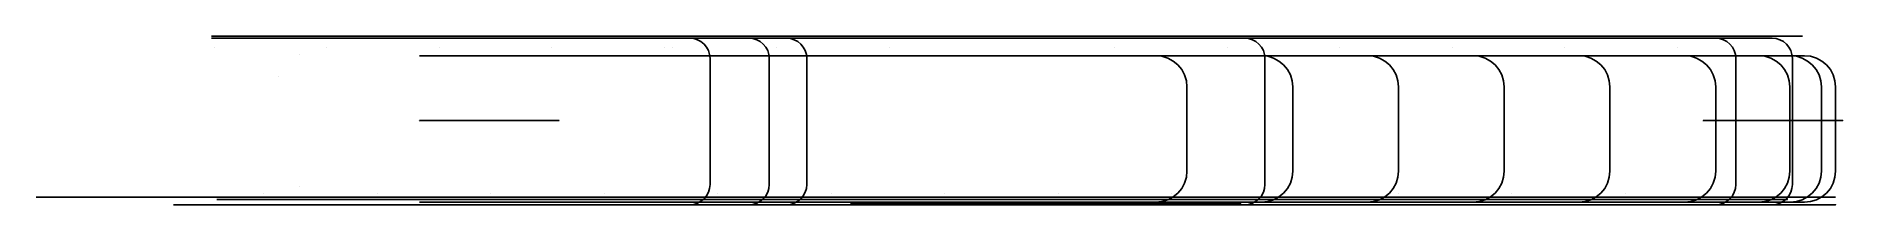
# Model space of a CAD drawing. Header units: metres. Extents: x -104 to 1316, y 34 to 166.
import ezdxf

# ---------------------------------------------------------------- set-up
doc = ezdxf.new("R2010")
doc.units = ezdxf.units.M
for name, color, linetype in [('RBAR-T10-D', 2, 'Continuous'), ('RBAR-T12-E', 3, 'Continuous'), ('RBAR-T12-E1', 3, 'Continuous'), ('RBAR-T12-F', 3, 'Continuous'), ('RBAR-T16-G', 4, 'Continuous'), ('RBAR-T16-H', 4, 'Continuous'), ('RBAR-T20-I', 5, 'Continuous'), ('RBAR-T20-J', 5, 'Continuous'), ('RBAR-T20-K', 5, 'Continuous'), ('RBAR-T20-L', 5, 'Continuous'), ('RBAR-T8-A', 1, 'Continuous'), ('RBAR-T8-A1', 1, 'Continuous'), ('RBAR-T8-B', 1, 'Continuous'), ('RBAR-T8-B1', 1, 'Continuous'), ('RBAR-T8-C', 1, 'Continuous')]:
    doc.layers.add(name, color=color, linetype=linetype)

msp = doc.modelspace()

# ---------------------------------------------------------------- linework, layer by layer
at = {"layer": 'RBAR-T10-D'}
for points in [[(604.2, 35, 370), (820.4, 35, 370), (824.2, 35, 369.7), (827.8, 35, 368.6), (831.1, 35, 366.8), (834, 35, 364.4), (836.4, 35, 361.5), (838.2, 35, 358.2), (839.3, 35, 354.6), (839.6, 35, 350.8), (839.6, 35, 19.2), (839.3, 35, 15.5), (838.2, 35, 11.9), (836.4, 35, 8.5), (834, 35, 5.6), (831.1, 35, 3.2), (827.8, 35, 1.5), (824.2, 35, 0.4), (820.4, 35, 0), (628.2, 35, 0), (624.4, 35, 0.4), (620.8, 35, 1.5), (617.5, 35, 3.2), (614.6, 35, 5.6), (612.2, 35, 8.5), (610.4, 35, 11.9), (609.3, 35, 15.5), (609, 35, 19.2), (609, 35, 374.9), (604.2, 35, 370), (536.2, 35, 438), (536.2, 35, 302.1)], [(604.2, 35, 370), (820.4, 35, 370), (824.2, 35, 369.7), (827.8, 35, 368.6), (831.1, 35, 366.8), (834, 35, 364.4), (836.4, 35, 361.5), (838.2, 35, 358.2), (839.3, 35, 354.6), (839.6, 35, 350.8), (839.6, 35, 19.2), (839.3, 35, 15.5), (838.2, 35, 11.9), (836.4, 35, 8.5), (834, 35, 5.6), (831.1, 35, 3.2), (827.8, 35, 1.5), (824.2, 35, 0.4), (820.4, 35, 0), (628.2, 35, 0), (624.4, 35, 0.4), (620.8, 35, 1.5), (617.5, 35, 3.2), (614.6, 35, 5.6), (612.2, 35, 8.5), (610.4, 35, 11.9), (609.3, 35, 15.5), (609, 35, 19.2), (609, 35, 374.9), (604.2, 35, 370), (536.2, 35, 438), (536.2, 35, 302.1)], [(607, 35, 370), (823.3, 35, 370), (827, 35, 369.7), (830.6, 35, 368.6), (834, 35, 366.8), (836.9, 35, 364.4), (839.3, 35, 361.5), (841, 35, 358.2), (842.1, 35, 354.6), (842.5, 35, 350.8), (842.5, 35, 19.2), (842.1, 35, 15.5), (841, 35, 11.9), (839.3, 35, 8.5), (836.9, 35, 5.6), (834, 35, 3.2), (830.6, 35, 1.5), (827, 35, 0.4), (823.3, 35, 0), (631, 35, 0), (627.3, 35, 0.4), (623.7, 35, 1.5), (620.4, 35, 3.2), (617.5, 35, 5.6), (615.1, 35, 8.5), (613.3, 35, 11.9), (612.2, 35, 15.5), (611.8, 35, 19.2), (611.8, 35, 374.9), (607, 35, 370), (539.1, 35, 438), (539.1, 35, 302.1)]]:
    msp.add_polyline3d(points, dxfattribs=at)
at = {"layer": 'RBAR-T12-E'}
for points in [[(36, 156.9, 36), (36, 156.9, 9036)], [(124.4, 156.9, 36), (124.4, 156.9, 9036)], [(212.9, 156.9, 36), (212.9, 156.9, 9036)], [(301.3, 156.9, 36), (301.3, 156.9, 9036)], [(389.7, 156.9, 36), (389.7, 156.9, 9036)], [(396.3, 156.9, 36), (396.3, 156.9, 9036)], [(478.1, 156.9, 36), (478.1, 156.9, 9036)], [(566.6, 156.9, 36), (566.6, 156.9, 9036)], [(75, 43.1, 36), (75, 43.1, 9036)], [(164.2, 43.1, 36), (164.2, 43.1, 9036)], [(253.3, 43.1, 36), (253.3, 43.1, 9036)], [(342.5, 43.1, 36), (342.5, 43.1, 9036)], [(431.6, 43.1, 36), (431.6, 43.1, 9036)], [(520.8, 43.1, 36), (520.8, 43.1, 9036)], [(609.9, 43.1, 36), (609.9, 43.1, 9036)]]:
    msp.add_polyline3d(points, dxfattribs=at)
at = {"layer": 'RBAR-T12-E1'}
for points in [[(743.4, 156.9, 36), (743.4, 156.9, 9086)], [(831.9, 156.9, 36), (831.9, 156.9, 9086)], [(920.3, 156.9, 36), (920.3, 156.9, 9086)], [(1008.7, 156.9, 36), (1008.7, 156.9, 9086)], [(1097.1, 156.9, 36), (1097.1, 156.9, 9086)], [(1185.6, 156.9, 36), (1185.6, 156.9, 9086)], [(1274, 156.9, 5), (1274, 156.9, 9055)], [(699.1, 43.1, 36), (699.1, 43.1, 9086)], [(788.2, 43.1, 36), (788.2, 43.1, 9086)], [(877.4, 43.1, 36), (877.4, 43.1, 9086)], [(966.5, 43.1, 36), (966.5, 43.1, 9086)], [(1055.7, 43.1, 36), (1055.7, 43.1, 9086)], [(1144.8, 43.1, 36), (1144.8, 43.1, 9086)], [(1234, 43.1, 36), (1234, 43.1, 9086)]]:
    msp.add_polyline3d(points, dxfattribs=at)
at = {"layer": 'RBAR-T12-F'}
for points in [[(197.2, 36, 0), (776, 36, 0), (780.7, 36.5, 0), (785.3, 37.9, 0), (789.5, 40.1, 0), (793.2, 43.1, 0), (796.2, 46.8, 0), (798.5, 51, 0), (799.9, 55.6, 0), (800.3, 60.4, 0), (800.3, 126.4, 0), (799.9, 131.1, 0), (798.5, 135.7, 0), (796.2, 139.9, 0), (793.2, 143.6, 0), (789.5, 146.6, 0), (785.3, 148.9, 0), (780.7, 150.3, 0), (776, 150.7, 0), (197.2, 150.7, 0)], [(280.3, 36, 0), (859.1, 36, 0), (863.8, 36.5, 0), (868.4, 37.9, 0), (872.6, 40.1, 0), (876.3, 43.1, 0), (879.3, 46.8, 0), (881.6, 51, 0), (883, 55.6, 0), (883.4, 60.4, 0), (883.4, 126.4, 0), (883, 131.1, 0), (881.6, 135.7, 0), (879.3, 139.9, 0), (876.3, 143.6, 0), (872.6, 146.6, 0), (868.4, 148.9, 0), (863.8, 150.3, 0), (859.1, 150.7, 0), (280.3, 150.7, 0)], [(363.4, 36, 0), (942.1, 36, 0), (946.9, 36.5, 0), (951.5, 37.9, 0), (955.7, 40.1, 0), (959.4, 43.1, 0), (962.4, 46.8, 0), (964.7, 51, 0), (966, 55.6, 0), (966.5, 60.4, 0), (966.5, 126.4, 0), (966, 131.1, 0), (964.7, 135.7, 0), (962.4, 139.9, 0), (959.4, 143.6, 0), (955.7, 146.6, 0), (951.5, 148.9, 0), (946.9, 150.3, 0), (942.1, 150.7, 0), (363.4, 150.7, 0)], [(446.5, 36, 0), (1025.2, 36, 0), (1030, 36.5, 0), (1034.6, 37.9, 0), (1038.8, 40.1, 0), (1042.5, 43.1, 0), (1045.5, 46.8, 0), (1047.7, 51, 0), (1049.1, 55.6, 0), (1049.6, 60.4, 0), (1049.6, 126.4, 0), (1049.1, 131.1, 0), (1047.7, 135.7, 0), (1045.5, 139.9, 0), (1042.5, 143.6, 0), (1038.8, 146.6, 0), (1034.6, 148.9, 0), (1030, 150.3, 0), (1025.2, 150.7, 0), (446.5, 150.7, 0)], [(529.5, 36, 0), (1108.3, 36, 0), (1113.1, 36.5, 0), (1117.6, 37.9, 0), (1121.9, 40.1, 0), (1125.5, 43.1, 0), (1128.6, 46.8, 0), (1130.8, 51, 0), (1132.2, 55.6, 0), (1132.7, 60.4, 0), (1132.7, 126.4, 0), (1132.2, 131.1, 0), (1130.8, 135.7, 0), (1128.6, 139.9, 0), (1125.5, 143.6, 0), (1121.9, 146.6, 0), (1117.6, 148.9, 0), (1113.1, 150.3, 0), (1108.3, 150.7, 0), (529.5, 150.7, 0)], [(612.6, 36, 0), (1191.4, 36, 0), (1196.2, 36.5, 0), (1200.7, 37.9, 0), (1204.9, 40.1, 0), (1208.6, 43.1, 0), (1211.7, 46.8, 0), (1213.9, 51, 0), (1215.3, 55.6, 0), (1215.8, 60.4, 0), (1215.8, 126.4, 0), (1215.3, 131.1, 0), (1213.9, 135.7, 0), (1211.7, 139.9, 0), (1208.6, 143.6, 0), (1204.9, 146.6, 0), (1200.7, 148.9, 0), (1196.2, 150.3, 0), (1191.4, 150.7, 0), (612.6, 150.7, 0)], [(670.8, 36, 0), (1249.6, 36, 0), (1254.4, 36.5, 0), (1259, 37.9, 0), (1263.2, 40.1, 0), (1266.9, 43.1, 0), (1269.9, 46.8, 0), (1272.1, 51, 0), (1273.5, 55.6, 0), (1274, 60.4, 0), (1274, 126.4, 0), (1273.5, 131.1, 0), (1272.1, 135.7, 0), (1269.9, 139.9, 0), (1266.9, 143.6, 0), (1263.2, 146.6, 0), (1259, 148.9, 0), (1254.4, 150.3, 0), (1249.6, 150.7, 0), (670.8, 150.7, 0)], [(670.8, 36, 0), (1249.6, 36, 0), (1254.4, 36.5, 0), (1259, 37.9, 0), (1263.2, 40.1, 0), (1266.9, 43.1, 0), (1269.9, 46.8, 0), (1272.1, 51, 0), (1273.5, 55.6, 0), (1274, 60.4, 0), (1274, 126.4, 0), (1273.5, 131.1, 0), (1272.1, 135.7, 0), (1269.9, 139.9, 0), (1266.9, 143.6, 0), (1263.2, 146.6, 0), (1259, 148.9, 0), (1254.4, 150.3, 0), (1249.6, 150.7, 0), (670.8, 150.7, 0)], [(670.8, 36, 0), (1249.6, 36, 0), (1254.4, 36.5, 0), (1259, 37.9, 0), (1263.2, 40.1, 0), (1266.9, 43.1, 0), (1269.9, 46.8, 0), (1272.1, 51, 0), (1273.5, 55.6, 0), (1274, 60.4, 0), (1274, 126.4, 0), (1273.5, 131.1, 0), (1272.1, 135.7, 0), (1269.9, 139.9, 0), (1266.9, 143.6, 0), (1263.2, 146.6, 0), (1259, 148.9, 0), (1254.4, 150.3, 0), (1249.6, 150.7, 0), (670.8, 150.7, 0)], [(670.8, 36, 0), (1249.6, 36, 0), (1254.4, 36.5, 0), (1259, 37.9, 0), (1263.2, 40.1, 0), (1266.9, 43.1, 0), (1269.9, 46.8, 0), (1272.1, 51, 0), (1273.5, 55.6, 0), (1274, 60.4, 0), (1274, 126.4, 0), (1273.5, 131.1, 0), (1272.1, 135.7, 0), (1269.9, 139.9, 0), (1266.9, 143.6, 0), (1263.2, 146.6, 0), (1259, 148.9, 0), (1254.4, 150.3, 0), (1249.6, 150.7, 0), (670.8, 150.7, 0)], [(670.8, 36, 0), (1249.6, 36, 0), (1254.4, 36.5, 0), (1259, 37.9, 0), (1263.2, 40.1, 0), (1266.9, 43.1, 0), (1269.9, 46.8, 0), (1272.1, 51, 0), (1273.5, 55.6, 0), (1274, 60.4, 0), (1274, 126.4, 0), (1273.5, 131.1, 0), (1272.1, 135.7, 0), (1269.9, 139.9, 0), (1266.9, 143.6, 0), (1263.2, 146.6, 0), (1259, 148.9, 0), (1254.4, 150.3, 0), (1249.6, 150.7, 0), (670.8, 150.7, 0)], [(670.8, 36, 0), (1249.6, 36, 0), (1254.4, 36.5, 0), (1259, 37.9, 0), (1263.2, 40.1, 0), (1266.9, 43.1, 0), (1269.9, 46.8, 0), (1272.1, 51, 0), (1273.5, 55.6, 0), (1274, 60.4, 0), (1274, 126.4, 0), (1273.5, 131.1, 0), (1272.1, 135.7, 0), (1269.9, 139.9, 0), (1266.9, 143.6, 0), (1263.2, 146.6, 0), (1259, 148.9, 0), (1254.4, 150.3, 0), (1249.6, 150.7, 0), (670.8, 150.7, 0)], [(670.8, 36, 0), (1249.6, 36, 0), (1254.4, 36.5, 0), (1259, 37.9, 0), (1263.2, 40.1, 0), (1266.9, 43.1, 0), (1269.9, 46.8, 0), (1272.1, 51, 0), (1273.5, 55.6, 0), (1274, 60.4, 0), (1274, 126.4, 0), (1273.5, 131.1, 0), (1272.1, 135.7, 0), (1269.9, 139.9, 0), (1266.9, 143.6, 0), (1263.2, 146.6, 0), (1259, 148.9, 0), (1254.4, 150.3, 0), (1249.6, 150.7, 0), (670.8, 150.7, 0)], [(670.8, 36, 0), (1249.6, 36, 0), (1254.4, 36.5, 0), (1259, 37.9, 0), (1263.2, 40.1, 0), (1266.9, 43.1, 0), (1269.9, 46.8, 0), (1272.1, 51, 0), (1273.5, 55.6, 0), (1274, 60.4, 0), (1274, 126.4, 0), (1273.5, 131.1, 0), (1272.1, 135.7, 0), (1269.9, 139.9, 0), (1266.9, 143.6, 0), (1263.2, 146.6, 0), (1259, 148.9, 0), (1254.4, 150.3, 0), (1249.6, 150.7, 0), (670.8, 150.7, 0)], [(670.8, 36, 0), (1249.6, 36, 0), (1254.4, 36.5, 0), (1259, 37.9, 0), (1263.2, 40.1, 0), (1266.9, 43.1, 0), (1269.9, 46.8, 0), (1272.1, 51, 0), (1273.5, 55.6, 0), (1274, 60.4, 0), (1274, 126.4, 0), (1273.5, 131.1, 0), (1272.1, 135.7, 0), (1269.9, 139.9, 0), (1266.9, 143.6, 0), (1263.2, 146.6, 0), (1259, 148.9, 0), (1254.4, 150.3, 0), (1249.6, 150.7, 0), (670.8, 150.7, 0)], [(670.8, 36, 0), (1249.6, 36, 0), (1254.4, 36.5, 0), (1259, 37.9, 0), (1263.2, 40.1, 0), (1266.9, 43.1, 0), (1269.9, 46.8, 0), (1272.1, 51, 0), (1273.5, 55.6, 0), (1274, 60.4, 0), (1274, 126.4, 0), (1273.5, 131.1, 0), (1272.1, 135.7, 0), (1269.9, 139.9, 0), (1266.9, 143.6, 0), (1263.2, 146.6, 0), (1259, 148.9, 0), (1254.4, 150.3, 0), (1249.6, 150.7, 0), (670.8, 150.7, 0)], [(670.8, 36, 0), (1249.6, 36, 0), (1254.4, 36.5, 0), (1259, 37.9, 0), (1263.2, 40.1, 0), (1266.9, 43.1, 0), (1269.9, 46.8, 0), (1272.1, 51, 0), (1273.5, 55.6, 0), (1274, 60.4, 0), (1274, 126.4, 0), (1273.5, 131.1, 0), (1272.1, 135.7, 0), (1269.9, 139.9, 0), (1266.9, 143.6, 0), (1263.2, 146.6, 0), (1259, 148.9, 0), (1254.4, 150.3, 0), (1249.6, 150.7, 0), (670.8, 150.7, 0)], [(695.7, 36, 0), (1274.5, 36, 0), (1279.2, 36.5, 0), (1283.8, 37.9, 0), (1288, 40.1, 0), (1291.7, 43.1, 0), (1294.7, 46.8, 0), (1297, 51, 0), (1298.4, 55.6, 0), (1298.9, 60.4, 0), (1298.9, 126.4, 0), (1298.4, 131.1, 0), (1297, 135.7, 0), (1294.7, 139.9, 0), (1291.7, 143.6, 0), (1288, 146.6, 0), (1283.8, 148.9, 0), (1279.2, 150.3, 0), (1274.5, 150.7, 0), (695.7, 150.7, 0)], [(706.8, 36, 0), (1285.6, 36, 0), (1290.4, 36.5, 0), (1295, 37.9, 0), (1299.2, 40.1, 0), (1302.9, 43.1, 0), (1305.9, 46.8, 0), (1308.1, 51, 0), (1309.5, 55.6, 0), (1310, 60.4, 0), (1310, 126.4, 0), (1309.5, 131.1, 0), (1308.1, 135.7, 0), (1305.9, 139.9, 0), (1302.9, 143.6, 0), (1299.2, 146.6, 0), (1295, 148.9, 0), (1290.4, 150.3, 0), (1285.6, 150.7, 0), (706.8, 150.7, 0)], [(706.8, 36, 0), (1285.6, 36, 0), (1290.4, 36.5, 0), (1295, 37.9, 0), (1299.2, 40.1, 0), (1302.9, 43.1, 0), (1305.9, 46.8, 0), (1308.1, 51, 0), (1309.5, 55.6, 0), (1310, 60.4, 0), (1310, 126.4, 0), (1309.5, 131.1, 0), (1308.1, 135.7, 0), (1305.9, 139.9, 0), (1302.9, 143.6, 0), (1299.2, 146.6, 0), (1295, 148.9, 0), (1290.4, 150.3, 0), (1285.6, 150.7, 0), (706.8, 150.7, 0)], [(706.8, 36, 0), (1285.6, 36, 0), (1290.4, 36.5, 0), (1295, 37.9, 0), (1299.2, 40.1, 0), (1302.9, 43.1, 0), (1305.9, 46.8, 0), (1308.1, 51, 0), (1309.5, 55.6, 0), (1310, 60.4, 0), (1310, 126.4, 0), (1309.5, 131.1, 0), (1308.1, 135.7, 0), (1305.9, 139.9, 0), (1302.9, 143.6, 0), (1299.2, 146.6, 0), (1295, 148.9, 0), (1290.4, 150.3, 0), (1285.6, 150.7, 0), (706.8, 150.7, 0)], [(706.8, 36, 0), (1285.6, 36, 0), (1290.4, 36.5, 0), (1295, 37.9, 0), (1299.2, 40.1, 0), (1302.9, 43.1, 0), (1305.9, 46.8, 0), (1308.1, 51, 0), (1309.5, 55.6, 0), (1310, 60.4, 0), (1310, 126.4, 0), (1309.5, 131.1, 0), (1308.1, 135.7, 0), (1305.9, 139.9, 0), (1302.9, 143.6, 0), (1299.2, 146.6, 0), (1295, 148.9, 0), (1290.4, 150.3, 0), (1285.6, 150.7, 0), (706.8, 150.7, 0)], [(706.8, 36, 0), (1285.6, 36, 0), (1290.4, 36.5, 0), (1295, 37.9, 0), (1299.2, 40.1, 0), (1302.9, 43.1, 0), (1305.9, 46.8, 0), (1308.1, 51, 0), (1309.5, 55.6, 0), (1310, 60.4, 0), (1310, 126.4, 0), (1309.5, 131.1, 0), (1308.1, 135.7, 0), (1305.9, 139.9, 0), (1302.9, 143.6, 0), (1299.2, 146.6, 0), (1295, 148.9, 0), (1290.4, 150.3, 0), (1285.6, 150.7, 0), (706.8, 150.7, 0)], [(706.8, 36, 0), (1285.6, 36, 0), (1290.4, 36.5, 0), (1295, 37.9, 0), (1299.2, 40.1, 0), (1302.9, 43.1, 0), (1305.9, 46.8, 0), (1308.1, 51, 0), (1309.5, 55.6, 0), (1310, 60.4, 0), (1310, 126.4, 0), (1309.5, 131.1, 0), (1308.1, 135.7, 0), (1305.9, 139.9, 0), (1302.9, 143.6, 0), (1299.2, 146.6, 0), (1295, 148.9, 0), (1290.4, 150.3, 0), (1285.6, 150.7, 0), (706.8, 150.7, 0)], [(706.8, 36, 0), (1285.6, 36, 0), (1290.4, 36.5, 0), (1295, 37.9, 0), (1299.2, 40.1, 0), (1302.9, 43.1, 0), (1305.9, 46.8, 0), (1308.1, 51, 0), (1309.5, 55.6, 0), (1310, 60.4, 0), (1310, 126.4, 0), (1309.5, 131.1, 0), (1308.1, 135.7, 0), (1305.9, 139.9, 0), (1302.9, 143.6, 0), (1299.2, 146.6, 0), (1295, 148.9, 0), (1290.4, 150.3, 0), (1285.6, 150.7, 0), (706.8, 150.7, 0)], [(706.8, 36, 8427), (1285.6, 36, 8427), (1290.4, 36.5, 8427), (1295, 37.9, 8427), (1299.2, 40.1, 8427), (1302.9, 43.1, 8427), (1305.9, 46.8, 8427), (1308.1, 51, 8427), (1309.5, 55.6, 8427), (1310, 60.4, 8427), (1310, 126.4, 8427), (1309.5, 131.1, 8427), (1308.1, 135.7, 8427), (1305.9, 139.9, 8427), (1302.9, 143.6, 8427), (1299.2, 146.6, 8427), (1295, 148.9, 8427), (1290.4, 150.3, 8427), (1285.6, 150.7, 8427), (706.8, 150.7, 8427)], [(706.8, 36, 37), (1285.6, 36, 37), (1290.4, 36.5, 37), (1295, 37.9, 37), (1299.2, 40.1, 37), (1302.9, 43.1, 37), (1305.9, 46.8, 37), (1308.1, 51, 37), (1309.5, 55.6, 37), (1310, 60.4, 37), (1310, 126.4, 37), (1309.5, 131.1, 37), (1308.1, 135.7, 37), (1305.9, 139.9, 37), (1302.9, 143.6, 37), (1299.2, 146.6, 37), (1295, 148.9, 37), (1290.4, 150.3, 37), (1285.6, 150.7, 37), (706.8, 150.7, 37)]]:
    msp.add_polyline3d(points, dxfattribs=at)
at = {"layer": 'RBAR-T16-G'}
for points in [[(103, 151.4, 57), (103, 151.4, 9057)], [(86.3, 134.8, 38), (86.3, 134.8, 9038)], [(103, 48.3, 38), (103, 48.3, 9038)], [(1211.4, 48.3, 57), (1211.4, 48.3, 9057)]]:
    msp.add_polyline3d(points, dxfattribs=at)
at = {"layer": 'RBAR-T16-H'}
for points in [[(38, 38, 0), (793.7, 38, 0), (799.9, 38, 0.6), (805.8, 38, 2.4), (811.3, 38, 5.4), (816.2, 38, 9.3), (820.1, 38, 14.1), (823.1, 38, 19.6), (824.9, 38, 25.6), (825.5, 38, 31.8), (825.5, 38, 1095.7), (824.9, 38, 1101.9), (823.1, 38, 1107.9), (820.1, 38, 1113.4), (816.2, 38, 1118.2), (811.3, 38, 1122.2), (805.8, 38, 1125.1), (799.9, 38, 1126.9), (793.7, 38, 1127.5), (38, 38, 1127.5)], [(38, 38, 0), (793.7, 38, 0), (799.9, 38, 0.6), (805.8, 38, 2.4), (811.3, 38, 5.4), (816.2, 38, 9.3), (820.1, 38, 14.1), (823.1, 38, 19.6), (824.9, 38, 25.6), (825.5, 38, 31.8), (825.5, 38, 1095.7), (824.9, 38, 1101.9), (823.1, 38, 1107.9), (820.1, 38, 1113.4), (816.2, 38, 1118.2), (811.3, 38, 1122.2), (805.8, 38, 1125.1), (799.9, 38, 1126.9), (793.7, 38, 1127.5), (38, 38, 1127.5)], [(484.5, 38, 0), (1240.2, 38, 0), (1246.4, 38, 0.6), (1252.4, 38, 2.4), (1257.9, 38, 5.4), (1262.7, 38, 9.3), (1266.6, 38, 14.1), (1269.6, 38, 19.6), (1271.4, 38, 25.6), (1272, 38, 31.8), (1272, 38, 1095.7), (1271.4, 38, 1101.9), (1269.6, 38, 1107.9), (1266.6, 38, 1113.4), (1262.7, 38, 1118.2), (1257.9, 38, 1122.2), (1252.4, 38, 1125.1), (1246.4, 38, 1126.9), (1240.2, 38, 1127.5), (484.5, 38, 1127.5)], [(484.5, 38, 0), (1240.2, 38, 0), (1246.4, 38, 0.6), (1252.4, 38, 2.4), (1257.9, 38, 5.4), (1262.7, 38, 9.3), (1266.6, 38, 14.1), (1269.6, 38, 19.6), (1271.4, 38, 25.6), (1272, 38, 31.8), (1272, 38, 1095.7), (1271.4, 38, 1101.9), (1269.6, 38, 1107.9), (1266.6, 38, 1113.4), (1262.7, 38, 1118.2), (1257.9, 38, 1122.2), (1252.4, 38, 1125.1), (1246.4, 38, 1126.9), (1240.2, 38, 1127.5), (484.5, 38, 1127.5)]]:
    msp.add_polyline3d(points, dxfattribs=at)
at = {"layer": 'RBAR-T20-I'}
for points in [[(400.3, 40, 7395), (400.3, 40, 9095)], [(400.3, 40, 7355), (400.3, 40, 9055)], [(400.3, 40, 40), (400.3, 40, 1740)]]:
    msp.add_polyline3d(points, dxfattribs=at)
at = {"layer": 'RBAR-T20-J'}
msp.add_polyline3d([(-103.9, 40, 222.2), (239.5, 40, 222.2), (253.3, 40, 220.8), (266.6, 40, 216.8), (278.8, 40, 210.3), (289.5, 40, 201.5), (298.3, 40, 190.8), (304.8, 40, 178.5), (308.8, 40, 165.3), (310.2, 40, 151.5), (310.2, 40, 70.7), (311.6, 40, 56.9), (315.6, 40, 43.6), (322.1, 40, 31.4), (330.9, 40, 20.7), (341.6, 40, 11.9), (353.8, 40, 5.4), (367.1, 40, 1.4), (380.9, 40, 0), (1310, 40, 0)], dxfattribs=at)
msp.add_polyline3d([(-103.9, 40, 222.2), (239.5, 40, 222.2), (253.3, 40, 220.8), (266.6, 40, 216.8), (278.8, 40, 210.3), (289.5, 40, 201.5), (298.3, 40, 190.8), (304.8, 40, 178.5), (308.8, 40, 165.3), (310.2, 40, 151.5), (310.2, 40, 70.7), (311.6, 40, 56.9), (315.6, 40, 43.6), (322.1, 40, 31.4), (330.9, 40, 20.7), (341.6, 40, 11.9), (353.8, 40, 5.4), (367.1, 40, 1.4), (380.9, 40, 0), (1310, 40, 0)], dxfattribs=at)
at = {"layer": 'RBAR-T20-K'}
for points in [[(665.2, 40, 350.1), (785.3, 40, 350.1), (798.9, 40, 348.8), (812.1, 40, 344.8), (824.2, 40, 338.3), (834.8, 40, 329.6), (843.5, 40, 319), (850, 40, 306.9), (853.9, 40, 293.8), (855.3, 40, 280.1), (855.3, 40, 70), (853.9, 40, 56.4), (850, 40, 43.2), (843.5, 40, 31.1), (834.8, 40, 20.5), (824.2, 40, 11.8), (812.1, 40, 5.3), (798.9, 40, 1.3), (785.3, 40, 0), (110, 40, 0), (96.4, 40, 1.3), (83.2, 40, 5.3), (71.1, 40, 11.8), (60.5, 40, 20.5), (51.8, 40, 31.1), (45.3, 40, 43.2), (41.3, 40, 56.4), (40, 40, 70), (40, 40, 255.1), (41.3, 40, 268.8), (45.3, 40, 281.9), (51.8, 40, 294), (60.5, 40, 304.6), (71.1, 40, 313.3), (83.2, 40, 319.8), (96.4, 40, 323.8), (110, 40, 325.1), (930.3, 40, 325.1)], [(665.2, 40, 350.1), (785.3, 40, 350.1), (798.9, 40, 348.8), (812.1, 40, 344.8), (824.2, 40, 338.3), (834.8, 40, 329.6), (843.5, 40, 319), (850, 40, 306.9), (853.9, 40, 293.8), (855.3, 40, 280.1), (855.3, 40, 70), (853.9, 40, 56.4), (850, 40, 43.2), (843.5, 40, 31.1), (834.8, 40, 20.5), (824.2, 40, 11.8), (812.1, 40, 5.3), (798.9, 40, 1.3), (785.3, 40, 0), (110, 40, 0), (96.4, 40, 1.3), (83.2, 40, 5.3), (71.1, 40, 11.8), (60.5, 40, 20.5), (51.8, 40, 31.1), (45.3, 40, 43.2), (41.3, 40, 56.4), (40, 40, 70), (40, 40, 255.1), (41.3, 40, 268.8), (45.3, 40, 281.9), (51.8, 40, 294), (60.5, 40, 304.6), (71.1, 40, 313.3), (83.2, 40, 319.8), (96.4, 40, 323.8), (110, 40, 325.1), (930.3, 40, 325.1)], [(1044.9, 40, 350.1), (1164.9, 40, 350.1), (1178.6, 40, 348.8), (1191.7, 40, 344.8), (1203.9, 40, 338.3), (1214.5, 40, 329.6), (1223.2, 40, 319), (1229.6, 40, 306.9), (1233.6, 40, 293.8), (1235, 40, 280.1), (1235, 40, 70), (1233.6, 40, 56.4), (1229.6, 40, 43.2), (1223.2, 40, 31.1), (1214.5, 40, 20.5), (1203.9, 40, 11.8), (1191.7, 40, 5.3), (1178.6, 40, 1.3), (1164.9, 40, 0), (489.7, 40, 0), (476, 40, 1.3), (462.9, 40, 5.3), (450.8, 40, 11.8), (440.2, 40, 20.5), (431.5, 40, 31.1), (425, 40, 43.2), (421, 40, 56.4), (419.7, 40, 70), (419.7, 40, 255.1), (421, 40, 268.8), (425, 40, 281.9), (431.5, 40, 294), (440.2, 40, 304.6), (450.8, 40, 313.3), (462.9, 40, 319.8), (476, 40, 323.8), (489.7, 40, 325.1), (1310, 40, 325.1)]]:
    msp.add_polyline3d(points, dxfattribs=at)
at = {"layer": 'RBAR-T20-L'}
for points in [[(307, 100, -638.5), (307, 100, 475.9), (306.6, 100, 483), (305.6, 100, 490), (303.8, 100, 496.9), (200.4, 100, 824.6), (198.6, 100, 831.5), (197.6, 100, 838.6), (197.2, 100, 845.7), (197.2, 100, 9095)], [(1315.7, 100, 0), (1315.7, 100, 1114.3), (1315.3, 100, 1121.4), (1314.3, 100, 1128.5), (1312.5, 100, 1135.4), (1209.1, 100, 1463.1), (1207.3, 100, 1470), (1206.3, 100, 1477), (1205.9, 100, 1484.1), (1205.9, 100, 9733.5)]]:
    msp.add_polyline3d(points, dxfattribs=at)
at = {"layer": 'RBAR-T8-A'}
msp.add_polyline3d([(34, 34, 0), (1209, 34, 0)], dxfattribs=at)
msp.add_polyline3d([(34, 34, 0), (1209, 34, 0)], dxfattribs=at)
msp.add_polyline3d([(34, 34, 0), (1209, 34, 0)], dxfattribs=at)
msp.add_polyline3d([(34, 34, 0), (1209, 34, 0)], dxfattribs=at)
msp.add_polyline3d([(34, 34, 0), (1209, 34, 0)], dxfattribs=at)
msp.add_polyline3d([(34, 34, 0), (1209, 34, 0)], dxfattribs=at)
msp.add_polyline3d([(34, 34, 0), (1209, 34, 0)], dxfattribs=at)
msp.add_polyline3d([(34, 34, 0), (1209, 34, 0)], dxfattribs=at)
msp.add_polyline3d([(34, 34, 0), (1209, 34, 0)], dxfattribs=at)
msp.add_polyline3d([(34, 34, 0), (1209, 34, 0)], dxfattribs=at)
msp.add_polyline3d([(34, 34, 0), (1209, 34, 0)], dxfattribs=at)
msp.add_polyline3d([(34, 34, 0), (1209, 34, 0)], dxfattribs=at)
msp.add_polyline3d([(34, 34, 0), (1209, 34, 0)], dxfattribs=at)
msp.add_polyline3d([(34, 34, 0), (1209, 34, 0)], dxfattribs=at)
msp.add_polyline3d([(34, 34, 0), (1209, 34, 0)], dxfattribs=at)
msp.add_polyline3d([(34, 34, 0), (1209, 34, 0)], dxfattribs=at)
msp.add_polyline3d([(34, 34, 0), (1209, 34, 0)], dxfattribs=at)
msp.add_polyline3d([(34, 34, 0), (1209, 34, 0)], dxfattribs=at)
msp.add_polyline3d([(34, 34, 0), (1209, 34, 0)], dxfattribs=at)
msp.add_polyline3d([(34, 34, 0), (1209, 34, 0)], dxfattribs=at)
msp.add_polyline3d([(34, 34, 0), (1209, 34, 0)], dxfattribs=at)
msp.add_polyline3d([(34, 34, 0), (1209, 34, 0)], dxfattribs=at)
msp.add_polyline3d([(34, 34, 0), (1209, 34, 0)], dxfattribs=at)
msp.add_polyline3d([(34, 34, 0), (1209, 34, 0)], dxfattribs=at)
msp.add_polyline3d([(34, 34, 0), (1209, 34, 0)], dxfattribs=at)
msp.add_polyline3d([(34, 34, 0), (1209, 34, 0)], dxfattribs=at)
msp.add_polyline3d([(34, 34, 0), (1209, 34, 0)], dxfattribs=at)
msp.add_polyline3d([(34, 34, 0), (1209, 34, 0)], dxfattribs=at)
msp.add_polyline3d([(34, 34, 0), (1209, 34, 0)], dxfattribs=at)
msp.add_polyline3d([(34, 34, 0), (1209, 34, 0)], dxfattribs=at)
msp.add_polyline3d([(34, 34, 0), (1209, 34, 0)], dxfattribs=at)
msp.add_polyline3d([(34, 34, 0), (1209, 34, 0)], dxfattribs=at)
msp.add_polyline3d([(34, 34, 0), (1209, 34, 0)], dxfattribs=at)
msp.add_polyline3d([(34, 34, 0), (1209, 34, 0)], dxfattribs=at)
msp.add_polyline3d([(34, 34, 0), (1209, 34, 0)], dxfattribs=at)
msp.add_polyline3d([(34, 34, 0), (1209, 34, 0)], dxfattribs=at)
msp.add_polyline3d([(34, 34, 0), (1209, 34, 0)], dxfattribs=at)
msp.add_polyline3d([(34, 34, 0), (1209, 34, 0)], dxfattribs=at)
msp.add_polyline3d([(34, 34, 0), (1209, 34, 0)], dxfattribs=at)
msp.add_polyline3d([(34, 34, 0), (1209, 34, 0)], dxfattribs=at)
msp.add_polyline3d([(34, 34, 0), (1209, 34, 0)], dxfattribs=at)
msp.add_polyline3d([(34, 34, 0), (1209, 34, 0)], dxfattribs=at)
msp.add_polyline3d([(34, 34, 0), (1209, 34, 0)], dxfattribs=at)
msp.add_polyline3d([(34, 34, 0), (1209, 34, 0)], dxfattribs=at)
msp.add_polyline3d([(34, 34, 0), (1209, 34, 0)], dxfattribs=at)
msp.add_polyline3d([(34, 34, 0), (1209, 34, 0)], dxfattribs=at)
msp.add_polyline3d([(34, 34, 0), (1209, 34, 0)], dxfattribs=at)
msp.add_polyline3d([(34, 34, 0), (1209, 34, 0)], dxfattribs=at)
msp.add_polyline3d([(34, 34, 0), (1209, 34, 0)], dxfattribs=at)
msp.add_polyline3d([(34, 34, 0), (1209, 34, 0)], dxfattribs=at)
msp.add_polyline3d([(34, 34, 0), (1209, 34, 0)], dxfattribs=at)
msp.add_polyline3d([(34, 34, 0), (1209, 34, 0)], dxfattribs=at)
msp.add_polyline3d([(34, 34, 0), (1209, 34, 0)], dxfattribs=at)
msp.add_polyline3d([(34, 34, 0), (1209, 34, 0)], dxfattribs=at)
msp.add_polyline3d([(34, 34, 0), (1209, 34, 0)], dxfattribs=at)
msp.add_polyline3d([(34, 34, 0), (1209, 34, 0)], dxfattribs=at)
msp.add_polyline3d([(34, 34, 0), (1209, 34, 0)], dxfattribs=at)
msp.add_polyline3d([(34, 34, 0), (1209, 34, 0)], dxfattribs=at)
msp.add_polyline3d([(34, 34, 0), (1209, 34, 0)], dxfattribs=at)
msp.add_polyline3d([(34, 34, 0), (1209, 34, 0)], dxfattribs=at)
msp.add_polyline3d([(34, 34, 0), (1209, 34, 0)], dxfattribs=at)
msp.add_polyline3d([(34, 34, 0), (1209, 34, 0)], dxfattribs=at)
at = {"layer": 'RBAR-T8-A1'}
msp.add_polyline3d([(34, 166, 0), (1284, 166, 0)], dxfattribs=at)
msp.add_polyline3d([(34, 166, 0), (1284, 166, 0)], dxfattribs=at)
msp.add_polyline3d([(34, 166, 0), (1284, 166, 0)], dxfattribs=at)
msp.add_polyline3d([(34, 166, 0), (1284, 166, 0)], dxfattribs=at)
msp.add_polyline3d([(34, 166, 0), (1284, 166, 0)], dxfattribs=at)
msp.add_polyline3d([(34, 166, 0), (1284, 166, 0)], dxfattribs=at)
msp.add_polyline3d([(34, 166, 0), (1284, 166, 0)], dxfattribs=at)
msp.add_polyline3d([(34, 166, 0), (1284, 166, 0)], dxfattribs=at)
msp.add_polyline3d([(34, 166, 0), (1284, 166, 0)], dxfattribs=at)
msp.add_polyline3d([(34, 166, 0), (1284, 166, 0)], dxfattribs=at)
msp.add_polyline3d([(34, 166, 0), (1284, 166, 0)], dxfattribs=at)
msp.add_polyline3d([(34, 166, 0), (1284, 166, 0)], dxfattribs=at)
msp.add_polyline3d([(34, 166, 0), (1284, 166, 0)], dxfattribs=at)
msp.add_polyline3d([(34, 166, 0), (1284, 166, 0)], dxfattribs=at)
msp.add_polyline3d([(34, 166, 0), (1284, 166, 0)], dxfattribs=at)
msp.add_polyline3d([(34, 166, 0), (1284, 166, 0)], dxfattribs=at)
msp.add_polyline3d([(34, 166, 0), (1284, 166, 0)], dxfattribs=at)
msp.add_polyline3d([(34, 166, 0), (1284, 166, 0)], dxfattribs=at)
msp.add_polyline3d([(34, 166, 0), (1284, 166, 0)], dxfattribs=at)
msp.add_polyline3d([(34, 166, 0), (1284, 166, 0)], dxfattribs=at)
msp.add_polyline3d([(34, 166, 0), (1284, 166, 0)], dxfattribs=at)
msp.add_polyline3d([(34, 166, 0), (1284, 166, 0)], dxfattribs=at)
msp.add_polyline3d([(34, 166, 0), (1284, 166, 0)], dxfattribs=at)
msp.add_polyline3d([(34, 166, 0), (1284, 166, 0)], dxfattribs=at)
msp.add_polyline3d([(34, 166, 0), (1284, 166, 0)], dxfattribs=at)
msp.add_polyline3d([(34, 166, 0), (1284, 166, 0)], dxfattribs=at)
msp.add_polyline3d([(34, 166, 0), (1284, 166, 0)], dxfattribs=at)
msp.add_polyline3d([(34, 166, 0), (1284, 166, 0)], dxfattribs=at)
msp.add_polyline3d([(34, 166, 0), (1284, 166, 0)], dxfattribs=at)
msp.add_polyline3d([(34, 166, 0), (1284, 166, 0)], dxfattribs=at)
msp.add_polyline3d([(34, 166, 0), (1284, 166, 0)], dxfattribs=at)
msp.add_polyline3d([(34, 166, 0), (1284, 166, 0)], dxfattribs=at)
msp.add_polyline3d([(34, 166, 0), (1284, 166, 0)], dxfattribs=at)
msp.add_polyline3d([(34, 166, 0), (1284, 166, 0)], dxfattribs=at)
msp.add_polyline3d([(34, 166, 0), (1284, 166, 0)], dxfattribs=at)
msp.add_polyline3d([(34, 166, 0), (1284, 166, 0)], dxfattribs=at)
msp.add_polyline3d([(34, 166, 0), (1284, 166, 0)], dxfattribs=at)
msp.add_polyline3d([(34, 166, 0), (1284, 166, 0)], dxfattribs=at)
msp.add_polyline3d([(34, 166, 0), (1284, 166, 0)], dxfattribs=at)
msp.add_polyline3d([(34, 166, 0), (1284, 166, 0)], dxfattribs=at)
msp.add_polyline3d([(34, 166, 0), (1284, 166, 0)], dxfattribs=at)
msp.add_polyline3d([(34, 166, 0), (1284, 166, 0)], dxfattribs=at)
msp.add_polyline3d([(34, 166, 0), (1284, 166, 0)], dxfattribs=at)
msp.add_polyline3d([(34, 166, 0), (1284, 166, 0)], dxfattribs=at)
msp.add_polyline3d([(34, 166, 0), (1284, 166, 0)], dxfattribs=at)
msp.add_polyline3d([(34, 166, 0), (1284, 166, 0)], dxfattribs=at)
msp.add_polyline3d([(34, 166, 0), (1284, 166, 0)], dxfattribs=at)
msp.add_polyline3d([(34, 166, 0), (1284, 166, 0)], dxfattribs=at)
msp.add_polyline3d([(34, 166, 0), (1284, 166, 0)], dxfattribs=at)
msp.add_polyline3d([(34, 166, 0), (1284, 166, 0)], dxfattribs=at)
msp.add_polyline3d([(34, 166, 0), (1284, 166, 0)], dxfattribs=at)
msp.add_polyline3d([(34, 166, 0), (1284, 166, 0)], dxfattribs=at)
msp.add_polyline3d([(34, 166, 0), (1284, 166, 0)], dxfattribs=at)
msp.add_polyline3d([(34, 166, 0), (1284, 166, 0)], dxfattribs=at)
msp.add_polyline3d([(34, 166, 0), (1284, 166, 0)], dxfattribs=at)
msp.add_polyline3d([(34, 166, 0), (1284, 166, 0)], dxfattribs=at)
msp.add_polyline3d([(34, 166, 0), (1284, 166, 0)], dxfattribs=at)
msp.add_polyline3d([(34, 166, 0), (1284, 166, 0)], dxfattribs=at)
msp.add_polyline3d([(34, 166, 0), (1284, 166, 0)], dxfattribs=at)
msp.add_polyline3d([(34, 166, 0), (1284, 166, 0)], dxfattribs=at)
msp.add_polyline3d([(34, 166, 0), (1284, 166, 0)], dxfattribs=at)
at = {"layer": 'RBAR-T8-B'}
for points in [[(34, 34, 0), (409.7, 34, 0), (412.8, 34.3, 0), (415.8, 35.2, 0), (418.5, 36.7, 0), (420.9, 38.6, 0), (422.9, 41, 0), (424.4, 43.8, 0), (425.3, 46.7, 0), (425.6, 49.8, 0), (425.6, 148.7, 0), (425.3, 151.8, 0), (424.4, 154.8, 0), (422.9, 157.5, 0), (420.9, 159.9, 0), (418.5, 161.9, 0), (415.8, 163.3, 0), (412.8, 164.2, 0), (409.7, 164.5, 0), (34, 164.5, 0)], [(34, 34, 0), (409.7, 34, 0), (412.8, 34.3, 0), (415.8, 35.2, 0), (418.5, 36.7, 0), (420.9, 38.6, 0), (422.9, 41, 0), (424.4, 43.8, 0), (425.3, 46.7, 0), (425.6, 49.8, 0), (425.6, 148.7, 0), (425.3, 151.8, 0), (424.4, 154.8, 0), (422.9, 157.5, 0), (420.9, 159.9, 0), (418.5, 161.9, 0), (415.8, 163.3, 0), (412.8, 164.2, 0), (409.7, 164.5, 0), (34, 164.5, 0)], [(34, 34, 0), (409.7, 34, 0), (412.8, 34.3, 0), (415.8, 35.2, 0), (418.5, 36.7, 0), (420.9, 38.6, 0), (422.9, 41, 0), (424.4, 43.8, 0), (425.3, 46.7, 0), (425.6, 49.8, 0), (425.6, 148.7, 0), (425.3, 151.8, 0), (424.4, 154.8, 0), (422.9, 157.5, 0), (420.9, 159.9, 0), (418.5, 161.9, 0), (415.8, 163.3, 0), (412.8, 164.2, 0), (409.7, 164.5, 0), (34, 164.5, 0)], [(34, 34, 0), (409.7, 34, 0), (412.8, 34.3, 0), (415.8, 35.2, 0), (418.5, 36.7, 0), (420.9, 38.6, 0), (422.9, 41, 0), (424.4, 43.8, 0), (425.3, 46.7, 0), (425.6, 49.8, 0), (425.6, 148.7, 0), (425.3, 151.8, 0), (424.4, 154.8, 0), (422.9, 157.5, 0), (420.9, 159.9, 0), (418.5, 161.9, 0), (415.8, 163.3, 0), (412.8, 164.2, 0), (409.7, 164.5, 0), (34, 164.5, 0)], [(34, 34, 0), (409.7, 34, 0), (412.8, 34.3, 0), (415.8, 35.2, 0), (418.5, 36.7, 0), (420.9, 38.6, 0), (422.9, 41, 0), (424.4, 43.8, 0), (425.3, 46.7, 0), (425.6, 49.8, 0), (425.6, 148.7, 0), (425.3, 151.8, 0), (424.4, 154.8, 0), (422.9, 157.5, 0), (420.9, 159.9, 0), (418.5, 161.9, 0), (415.8, 163.3, 0), (412.8, 164.2, 0), (409.7, 164.5, 0), (34, 164.5, 0)], [(34, 34, 0), (409.7, 34, 0), (412.8, 34.3, 0), (415.8, 35.2, 0), (418.5, 36.7, 0), (420.9, 38.6, 0), (422.9, 41, 0), (424.4, 43.8, 0), (425.3, 46.7, 0), (425.6, 49.8, 0), (425.6, 148.7, 0), (425.3, 151.8, 0), (424.4, 154.8, 0), (422.9, 157.5, 0), (420.9, 159.9, 0), (418.5, 161.9, 0), (415.8, 163.3, 0), (412.8, 164.2, 0), (409.7, 164.5, 0), (34, 164.5, 0)], [(34, 34, 0), (409.7, 34, 0), (412.8, 34.3, 0), (415.8, 35.2, 0), (418.5, 36.7, 0), (420.9, 38.6, 0), (422.9, 41, 0), (424.4, 43.8, 0), (425.3, 46.7, 0), (425.6, 49.8, 0), (425.6, 148.7, 0), (425.3, 151.8, 0), (424.4, 154.8, 0), (422.9, 157.5, 0), (420.9, 159.9, 0), (418.5, 161.9, 0), (415.8, 163.3, 0), (412.8, 164.2, 0), (409.7, 164.5, 0), (34, 164.5, 0)], [(34, 34, 0), (409.7, 34, 0), (412.8, 34.3, 0), (415.8, 35.2, 0), (418.5, 36.7, 0), (420.9, 38.6, 0), (422.9, 41, 0), (424.4, 43.8, 0), (425.3, 46.7, 0), (425.6, 49.8, 0), (425.6, 148.7, 0), (425.3, 151.8, 0), (424.4, 154.8, 0), (422.9, 157.5, 0), (420.9, 159.9, 0), (418.5, 161.9, 0), (415.8, 163.3, 0), (412.8, 164.2, 0), (409.7, 164.5, 0), (34, 164.5, 0)], [(34, 34, 0), (409.7, 34, 0), (412.8, 34.3, 0), (415.8, 35.2, 0), (418.5, 36.7, 0), (420.9, 38.6, 0), (422.9, 41, 0), (424.4, 43.8, 0), (425.3, 46.7, 0), (425.6, 49.8, 0), (425.6, 148.7, 0), (425.3, 151.8, 0), (424.4, 154.8, 0), (422.9, 157.5, 0), (420.9, 159.9, 0), (418.5, 161.9, 0), (415.8, 163.3, 0), (412.8, 164.2, 0), (409.7, 164.5, 0), (34, 164.5, 0)], [(34, 34, 0), (409.7, 34, 0), (412.8, 34.3, 0), (415.8, 35.2, 0), (418.5, 36.7, 0), (420.9, 38.6, 0), (422.9, 41, 0), (424.4, 43.8, 0), (425.3, 46.7, 0), (425.6, 49.8, 0), (425.6, 148.7, 0), (425.3, 151.8, 0), (424.4, 154.8, 0), (422.9, 157.5, 0), (420.9, 159.9, 0), (418.5, 161.9, 0), (415.8, 163.3, 0), (412.8, 164.2, 0), (409.7, 164.5, 0), (34, 164.5, 0)], [(34, 34, 0), (409.7, 34, 0), (412.8, 34.3, 0), (415.8, 35.2, 0), (418.5, 36.7, 0), (420.9, 38.6, 0), (422.9, 41, 0), (424.4, 43.8, 0), (425.3, 46.7, 0), (425.6, 49.8, 0), (425.6, 148.7, 0), (425.3, 151.8, 0), (424.4, 154.8, 0), (422.9, 157.5, 0), (420.9, 159.9, 0), (418.5, 161.9, 0), (415.8, 163.3, 0), (412.8, 164.2, 0), (409.7, 164.5, 0), (34, 164.5, 0)], [(34, 34, 0), (409.7, 34, 0), (412.8, 34.3, 0), (415.8, 35.2, 0), (418.5, 36.7, 0), (420.9, 38.6, 0), (422.9, 41, 0), (424.4, 43.8, 0), (425.3, 46.7, 0), (425.6, 49.8, 0), (425.6, 148.7, 0), (425.3, 151.8, 0), (424.4, 154.8, 0), (422.9, 157.5, 0), (420.9, 159.9, 0), (418.5, 161.9, 0), (415.8, 163.3, 0), (412.8, 164.2, 0), (409.7, 164.5, 0), (34, 164.5, 0)], [(34, 34, 0), (409.7, 34, 0), (412.8, 34.3, 0), (415.8, 35.2, 0), (418.5, 36.7, 0), (420.9, 38.6, 0), (422.9, 41, 0), (424.4, 43.8, 0), (425.3, 46.7, 0), (425.6, 49.8, 0), (425.6, 148.7, 0), (425.3, 151.8, 0), (424.4, 154.8, 0), (422.9, 157.5, 0), (420.9, 159.9, 0), (418.5, 161.9, 0), (415.8, 163.3, 0), (412.8, 164.2, 0), (409.7, 164.5, 0), (34, 164.5, 0)], [(34, 34, 0), (409.7, 34, 0), (412.8, 34.3, 0), (415.8, 35.2, 0), (418.5, 36.7, 0), (420.9, 38.6, 0), (422.9, 41, 0), (424.4, 43.8, 0), (425.3, 46.7, 0), (425.6, 49.8, 0), (425.6, 148.7, 0), (425.3, 151.8, 0), (424.4, 154.8, 0), (422.9, 157.5, 0), (420.9, 159.9, 0), (418.5, 161.9, 0), (415.8, 163.3, 0), (412.8, 164.2, 0), (409.7, 164.5, 0), (34, 164.5, 0)], [(34, 34, 0), (409.7, 34, 0), (412.8, 34.3, 0), (415.8, 35.2, 0), (418.5, 36.7, 0), (420.9, 38.6, 0), (422.9, 41, 0), (424.4, 43.8, 0), (425.3, 46.7, 0), (425.6, 49.8, 0), (425.6, 148.7, 0), (425.3, 151.8, 0), (424.4, 154.8, 0), (422.9, 157.5, 0), (420.9, 159.9, 0), (418.5, 161.9, 0), (415.8, 163.3, 0), (412.8, 164.2, 0), (409.7, 164.5, 0), (34, 164.5, 0)], [(34, 34, 0), (409.7, 34, 0), (412.8, 34.3, 0), (415.8, 35.2, 0), (418.5, 36.7, 0), (420.9, 38.6, 0), (422.9, 41, 0), (424.4, 43.8, 0), (425.3, 46.7, 0), (425.6, 49.8, 0), (425.6, 148.7, 0), (425.3, 151.8, 0), (424.4, 154.8, 0), (422.9, 157.5, 0), (420.9, 159.9, 0), (418.5, 161.9, 0), (415.8, 163.3, 0), (412.8, 164.2, 0), (409.7, 164.5, 0), (34, 164.5, 0)], [(34, 34, 0), (409.7, 34, 0), (412.8, 34.3, 0), (415.8, 35.2, 0), (418.5, 36.7, 0), (420.9, 38.6, 0), (422.9, 41, 0), (424.4, 43.8, 0), (425.3, 46.7, 0), (425.6, 49.8, 0), (425.6, 148.7, 0), (425.3, 151.8, 0), (424.4, 154.8, 0), (422.9, 157.5, 0), (420.9, 159.9, 0), (418.5, 161.9, 0), (415.8, 163.3, 0), (412.8, 164.2, 0), (409.7, 164.5, 0), (34, 164.5, 0)], [(34, 34, 0), (409.7, 34, 0), (412.8, 34.3, 0), (415.8, 35.2, 0), (418.5, 36.7, 0), (420.9, 38.6, 0), (422.9, 41, 0), (424.4, 43.8, 0), (425.3, 46.7, 0), (425.6, 49.8, 0), (425.6, 148.7, 0), (425.3, 151.8, 0), (424.4, 154.8, 0), (422.9, 157.5, 0), (420.9, 159.9, 0), (418.5, 161.9, 0), (415.8, 163.3, 0), (412.8, 164.2, 0), (409.7, 164.5, 0), (34, 164.5, 0)], [(34, 34, 0), (409.7, 34, 0), (412.8, 34.3, 0), (415.8, 35.2, 0), (418.5, 36.7, 0), (420.9, 38.6, 0), (422.9, 41, 0), (424.4, 43.8, 0), (425.3, 46.7, 0), (425.6, 49.8, 0), (425.6, 148.7, 0), (425.3, 151.8, 0), (424.4, 154.8, 0), (422.9, 157.5, 0), (420.9, 159.9, 0), (418.5, 161.9, 0), (415.8, 163.3, 0), (412.8, 164.2, 0), (409.7, 164.5, 0), (34, 164.5, 0)], [(34, 34, 0), (409.7, 34, 0), (412.8, 34.3, 0), (415.8, 35.2, 0), (418.5, 36.7, 0), (420.9, 38.6, 0), (422.9, 41, 0), (424.4, 43.8, 0), (425.3, 46.7, 0), (425.6, 49.8, 0), (425.6, 148.7, 0), (425.3, 151.8, 0), (424.4, 154.8, 0), (422.9, 157.5, 0), (420.9, 159.9, 0), (418.5, 161.9, 0), (415.8, 163.3, 0), (412.8, 164.2, 0), (409.7, 164.5, 0), (34, 164.5, 0)], [(34, 34, 0), (409.7, 34, 0), (412.8, 34.3, 0), (415.8, 35.2, 0), (418.5, 36.7, 0), (420.9, 38.6, 0), (422.9, 41, 0), (424.4, 43.8, 0), (425.3, 46.7, 0), (425.6, 49.8, 0), (425.6, 148.7, 0), (425.3, 151.8, 0), (424.4, 154.8, 0), (422.9, 157.5, 0), (420.9, 159.9, 0), (418.5, 161.9, 0), (415.8, 163.3, 0), (412.8, 164.2, 0), (409.7, 164.5, 0), (34, 164.5, 0)], [(34, 34, 0), (409.7, 34, 0), (412.8, 34.3, 0), (415.8, 35.2, 0), (418.5, 36.7, 0), (420.9, 38.6, 0), (422.9, 41, 0), (424.4, 43.8, 0), (425.3, 46.7, 0), (425.6, 49.8, 0), (425.6, 148.7, 0), (425.3, 151.8, 0), (424.4, 154.8, 0), (422.9, 157.5, 0), (420.9, 159.9, 0), (418.5, 161.9, 0), (415.8, 163.3, 0), (412.8, 164.2, 0), (409.7, 164.5, 0), (34, 164.5, 0)], [(34, 34, 0), (409.7, 34, 0), (412.8, 34.3, 0), (415.8, 35.2, 0), (418.5, 36.7, 0), (420.9, 38.6, 0), (422.9, 41, 0), (424.4, 43.8, 0), (425.3, 46.7, 0), (425.6, 49.8, 0), (425.6, 148.7, 0), (425.3, 151.8, 0), (424.4, 154.8, 0), (422.9, 157.5, 0), (420.9, 159.9, 0), (418.5, 161.9, 0), (415.8, 163.3, 0), (412.8, 164.2, 0), (409.7, 164.5, 0), (34, 164.5, 0)], [(34, 34, 0), (409.7, 34, 0), (412.8, 34.3, 0), (415.8, 35.2, 0), (418.5, 36.7, 0), (420.9, 38.6, 0), (422.9, 41, 0), (424.4, 43.8, 0), (425.3, 46.7, 0), (425.6, 49.8, 0), (425.6, 148.7, 0), (425.3, 151.8, 0), (424.4, 154.8, 0), (422.9, 157.5, 0), (420.9, 159.9, 0), (418.5, 161.9, 0), (415.8, 163.3, 0), (412.8, 164.2, 0), (409.7, 164.5, 0), (34, 164.5, 0)], [(34, 34, 0), (409.7, 34, 0), (412.8, 34.3, 0), (415.8, 35.2, 0), (418.5, 36.7, 0), (420.9, 38.6, 0), (422.9, 41, 0), (424.4, 43.8, 0), (425.3, 46.7, 0), (425.6, 49.8, 0), (425.6, 148.7, 0), (425.3, 151.8, 0), (424.4, 154.8, 0), (422.9, 157.5, 0), (420.9, 159.9, 0), (418.5, 161.9, 0), (415.8, 163.3, 0), (412.8, 164.2, 0), (409.7, 164.5, 0), (34, 164.5, 0)], [(34, 34, 0), (409.7, 34, 0), (412.8, 34.3, 0), (415.8, 35.2, 0), (418.5, 36.7, 0), (420.9, 38.6, 0), (422.9, 41, 0), (424.4, 43.8, 0), (425.3, 46.7, 0), (425.6, 49.8, 0), (425.6, 148.7, 0), (425.3, 151.8, 0), (424.4, 154.8, 0), (422.9, 157.5, 0), (420.9, 159.9, 0), (418.5, 161.9, 0), (415.8, 163.3, 0), (412.8, 164.2, 0), (409.7, 164.5, 0), (34, 164.5, 0)], [(34, 34, 0), (409.7, 34, 0), (412.8, 34.3, 0), (415.8, 35.2, 0), (418.5, 36.7, 0), (420.9, 38.6, 0), (422.9, 41, 0), (424.4, 43.8, 0), (425.3, 46.7, 0), (425.6, 49.8, 0), (425.6, 148.7, 0), (425.3, 151.8, 0), (424.4, 154.8, 0), (422.9, 157.5, 0), (420.9, 159.9, 0), (418.5, 161.9, 0), (415.8, 163.3, 0), (412.8, 164.2, 0), (409.7, 164.5, 0), (34, 164.5, 0)], [(34, 34, 0), (409.7, 34, 0), (412.8, 34.3, 0), (415.8, 35.2, 0), (418.5, 36.7, 0), (420.9, 38.6, 0), (422.9, 41, 0), (424.4, 43.8, 0), (425.3, 46.7, 0), (425.6, 49.8, 0), (425.6, 148.7, 0), (425.3, 151.8, 0), (424.4, 154.8, 0), (422.9, 157.5, 0), (420.9, 159.9, 0), (418.5, 161.9, 0), (415.8, 163.3, 0), (412.8, 164.2, 0), (409.7, 164.5, 0), (34, 164.5, 0)], [(34, 34, 0), (409.7, 34, 0), (412.8, 34.3, 0), (415.8, 35.2, 0), (418.5, 36.7, 0), (420.9, 38.6, 0), (422.9, 41, 0), (424.4, 43.8, 0), (425.3, 46.7, 0), (425.6, 49.8, 0), (425.6, 148.7, 0), (425.3, 151.8, 0), (424.4, 154.8, 0), (422.9, 157.5, 0), (420.9, 159.9, 0), (418.5, 161.9, 0), (415.8, 163.3, 0), (412.8, 164.2, 0), (409.7, 164.5, 0), (34, 164.5, 0)], [(34, 34, 0), (409.7, 34, 0), (412.8, 34.3, 0), (415.8, 35.2, 0), (418.5, 36.7, 0), (420.9, 38.6, 0), (422.9, 41, 0), (424.4, 43.8, 0), (425.3, 46.7, 0), (425.6, 49.8, 0), (425.6, 148.7, 0), (425.3, 151.8, 0), (424.4, 154.8, 0), (422.9, 157.5, 0), (420.9, 159.9, 0), (418.5, 161.9, 0), (415.8, 163.3, 0), (412.8, 164.2, 0), (409.7, 164.5, 0), (34, 164.5, 0)], [(80.5, 34, 0), (456.2, 34, 0), (459.3, 34.3, 0), (462.3, 35.2, 0), (465, 36.7, 0), (467.4, 38.6, 0), (469.4, 41, 0), (470.9, 43.8, 0), (471.8, 46.7, 0), (472.1, 49.8, 0), (472.1, 148.7, 0), (471.8, 151.8, 0), (470.9, 154.8, 0), (469.4, 157.5, 0), (467.4, 159.9, 0), (465, 161.9, 0), (462.3, 163.3, 0), (459.3, 164.2, 0), (456.2, 164.5, 0), (80.5, 164.5, 0)], [(80.5, 34, 0), (456.2, 34, 0), (459.3, 34.3, 0), (462.3, 35.2, 0), (465, 36.7, 0), (467.4, 38.6, 0), (469.4, 41, 0), (470.9, 43.8, 0), (471.8, 46.7, 0), (472.1, 49.8, 0), (472.1, 148.7, 0), (471.8, 151.8, 0), (470.9, 154.8, 0), (469.4, 157.5, 0), (467.4, 159.9, 0), (465, 161.9, 0), (462.3, 163.3, 0), (459.3, 164.2, 0), (456.2, 164.5, 0), (80.5, 164.5, 0)], [(80.5, 34, 0), (456.2, 34, 0), (459.3, 34.3, 0), (462.3, 35.2, 0), (465, 36.7, 0), (467.4, 38.6, 0), (469.4, 41, 0), (470.9, 43.8, 0), (471.8, 46.7, 0), (472.1, 49.8, 0), (472.1, 148.7, 0), (471.8, 151.8, 0), (470.9, 154.8, 0), (469.4, 157.5, 0), (467.4, 159.9, 0), (465, 161.9, 0), (462.3, 163.3, 0), (459.3, 164.2, 0), (456.2, 164.5, 0), (80.5, 164.5, 0)], [(80.5, 34, 0), (456.2, 34, 0), (459.3, 34.3, 0), (462.3, 35.2, 0), (465, 36.7, 0), (467.4, 38.6, 0), (469.4, 41, 0), (470.9, 43.8, 0), (471.8, 46.7, 0), (472.1, 49.8, 0), (472.1, 148.7, 0), (471.8, 151.8, 0), (470.9, 154.8, 0), (469.4, 157.5, 0), (467.4, 159.9, 0), (465, 161.9, 0), (462.3, 163.3, 0), (459.3, 164.2, 0), (456.2, 164.5, 0), (80.5, 164.5, 0)], [(80.5, 34, 0), (456.2, 34, 0), (459.3, 34.3, 0), (462.3, 35.2, 0), (465, 36.7, 0), (467.4, 38.6, 0), (469.4, 41, 0), (470.9, 43.8, 0), (471.8, 46.7, 0), (472.1, 49.8, 0), (472.1, 148.7, 0), (471.8, 151.8, 0), (470.9, 154.8, 0), (469.4, 157.5, 0), (467.4, 159.9, 0), (465, 161.9, 0), (462.3, 163.3, 0), (459.3, 164.2, 0), (456.2, 164.5, 0), (80.5, 164.5, 0)], [(110, 34, 0), (485.7, 34, 0), (488.8, 34.3, 0), (491.8, 35.2, 0), (494.5, 36.7, 0), (496.9, 38.6, 0), (498.9, 41, 0), (500.4, 43.8, 0), (501.3, 46.7, 0), (501.6, 49.8, 0), (501.6, 148.7, 0), (501.3, 151.8, 0), (500.4, 154.8, 0), (498.9, 157.5, 0), (496.9, 159.9, 0), (494.5, 161.9, 0), (491.8, 163.3, 0), (488.8, 164.2, 0), (485.7, 164.5, 0), (110, 164.5, 0)], [(110, 34, 0), (485.7, 34, 0), (488.8, 34.3, 0), (491.8, 35.2, 0), (494.5, 36.7, 0), (496.9, 38.6, 0), (498.9, 41, 0), (500.4, 43.8, 0), (501.3, 46.7, 0), (501.6, 49.8, 0), (501.6, 148.7, 0), (501.3, 151.8, 0), (500.4, 154.8, 0), (498.9, 157.5, 0), (496.9, 159.9, 0), (494.5, 161.9, 0), (491.8, 163.3, 0), (488.8, 164.2, 0), (485.7, 164.5, 0), (110, 164.5, 0)], [(470, 34, 0), (845.7, 34, 0), (848.8, 34.3, 0), (851.8, 35.2, 0), (854.5, 36.7, 0), (856.9, 38.6, 0), (858.9, 41, 0), (860.4, 43.8, 0), (861.3, 46.7, 0), (861.6, 49.8, 0), (861.6, 148.7, 0), (861.3, 151.8, 0), (860.4, 154.8, 0), (858.9, 157.5, 0), (856.9, 159.9, 0), (854.5, 161.9, 0), (851.8, 163.3, 0), (848.8, 164.2, 0), (845.7, 164.5, 0), (470, 164.5, 0)], [(470, 34, 0), (845.7, 34, 0), (848.8, 34.3, 0), (851.8, 35.2, 0), (854.5, 36.7, 0), (856.9, 38.6, 0), (858.9, 41, 0), (860.4, 43.8, 0), (861.3, 46.7, 0), (861.6, 49.8, 0), (861.6, 148.7, 0), (861.3, 151.8, 0), (860.4, 154.8, 0), (858.9, 157.5, 0), (856.9, 159.9, 0), (854.5, 161.9, 0), (851.8, 163.3, 0), (848.8, 164.2, 0), (845.7, 164.5, 0), (470, 164.5, 0)], [(470, 34, 0), (845.7, 34, 0), (848.8, 34.3, 0), (851.8, 35.2, 0), (854.5, 36.7, 0), (856.9, 38.6, 0), (858.9, 41, 0), (860.4, 43.8, 0), (861.3, 46.7, 0), (861.6, 49.8, 0), (861.6, 148.7, 0), (861.3, 151.8, 0), (860.4, 154.8, 0), (858.9, 157.5, 0), (856.9, 159.9, 0), (854.5, 161.9, 0), (851.8, 163.3, 0), (848.8, 164.2, 0), (845.7, 164.5, 0), (470, 164.5, 0)], [(470, 34, 0), (845.7, 34, 0), (848.8, 34.3, 0), (851.8, 35.2, 0), (854.5, 36.7, 0), (856.9, 38.6, 0), (858.9, 41, 0), (860.4, 43.8, 0), (861.3, 46.7, 0), (861.6, 49.8, 0), (861.6, 148.7, 0), (861.3, 151.8, 0), (860.4, 154.8, 0), (858.9, 157.5, 0), (856.9, 159.9, 0), (854.5, 161.9, 0), (851.8, 163.3, 0), (848.8, 164.2, 0), (845.7, 164.5, 0), (470, 164.5, 0)], [(470, 34, 0), (845.7, 34, 0), (848.8, 34.3, 0), (851.8, 35.2, 0), (854.5, 36.7, 0), (856.9, 38.6, 0), (858.9, 41, 0), (860.4, 43.8, 0), (861.3, 46.7, 0), (861.6, 49.8, 0), (861.6, 148.7, 0), (861.3, 151.8, 0), (860.4, 154.8, 0), (858.9, 157.5, 0), (856.9, 159.9, 0), (854.5, 161.9, 0), (851.8, 163.3, 0), (848.8, 164.2, 0), (845.7, 164.5, 0), (470, 164.5, 0)], [(470, 34, 0), (845.7, 34, 0), (848.8, 34.3, 0), (851.8, 35.2, 0), (854.5, 36.7, 0), (856.9, 38.6, 0), (858.9, 41, 0), (860.4, 43.8, 0), (861.3, 46.7, 0), (861.6, 49.8, 0), (861.6, 148.7, 0), (861.3, 151.8, 0), (860.4, 154.8, 0), (858.9, 157.5, 0), (856.9, 159.9, 0), (854.5, 161.9, 0), (851.8, 163.3, 0), (848.8, 164.2, 0), (845.7, 164.5, 0), (470, 164.5, 0)], [(470, 34, 0), (845.7, 34, 0), (848.8, 34.3, 0), (851.8, 35.2, 0), (854.5, 36.7, 0), (856.9, 38.6, 0), (858.9, 41, 0), (860.4, 43.8, 0), (861.3, 46.7, 0), (861.6, 49.8, 0), (861.6, 148.7, 0), (861.3, 151.8, 0), (860.4, 154.8, 0), (858.9, 157.5, 0), (856.9, 159.9, 0), (854.5, 161.9, 0), (851.8, 163.3, 0), (848.8, 164.2, 0), (845.7, 164.5, 0), (470, 164.5, 0)], [(470, 34, 0), (845.7, 34, 0), (848.8, 34.3, 0), (851.8, 35.2, 0), (854.5, 36.7, 0), (856.9, 38.6, 0), (858.9, 41, 0), (860.4, 43.8, 0), (861.3, 46.7, 0), (861.6, 49.8, 0), (861.6, 148.7, 0), (861.3, 151.8, 0), (860.4, 154.8, 0), (858.9, 157.5, 0), (856.9, 159.9, 0), (854.5, 161.9, 0), (851.8, 163.3, 0), (848.8, 164.2, 0), (845.7, 164.5, 0), (470, 164.5, 0)], [(470, 34, 0), (845.7, 34, 0), (848.8, 34.3, 0), (851.8, 35.2, 0), (854.5, 36.7, 0), (856.9, 38.6, 0), (858.9, 41, 0), (860.4, 43.8, 0), (861.3, 46.7, 0), (861.6, 49.8, 0), (861.6, 148.7, 0), (861.3, 151.8, 0), (860.4, 154.8, 0), (858.9, 157.5, 0), (856.9, 159.9, 0), (854.5, 161.9, 0), (851.8, 163.3, 0), (848.8, 164.2, 0), (845.7, 164.5, 0), (470, 164.5, 0)], [(470, 34, 0), (845.7, 34, 0), (848.8, 34.3, 0), (851.8, 35.2, 0), (854.5, 36.7, 0), (856.9, 38.6, 0), (858.9, 41, 0), (860.4, 43.8, 0), (861.3, 46.7, 0), (861.6, 49.8, 0), (861.6, 148.7, 0), (861.3, 151.8, 0), (860.4, 154.8, 0), (858.9, 157.5, 0), (856.9, 159.9, 0), (854.5, 161.9, 0), (851.8, 163.3, 0), (848.8, 164.2, 0), (845.7, 164.5, 0), (470, 164.5, 0)], [(840, 34, 0), (1215.7, 34, 0), (1218.8, 34.3, 0), (1221.8, 35.2, 0), (1224.5, 36.7, 0), (1226.9, 38.6, 0), (1228.9, 41, 0), (1230.4, 43.8, 0), (1231.3, 46.7, 0), (1231.6, 49.8, 0), (1231.6, 148.7, 0), (1231.3, 151.8, 0), (1230.4, 154.8, 0), (1228.9, 157.5, 0), (1226.9, 159.9, 0), (1224.5, 161.9, 0), (1221.8, 163.3, 0), (1218.8, 164.2, 0), (1215.7, 164.5, 0), (840, 164.5, 0)], [(840, 34, 0), (1215.7, 34, 0), (1218.8, 34.3, 0), (1221.8, 35.2, 0), (1224.5, 36.7, 0), (1226.9, 38.6, 0), (1228.9, 41, 0), (1230.4, 43.8, 0), (1231.3, 46.7, 0), (1231.6, 49.8, 0), (1231.6, 148.7, 0), (1231.3, 151.8, 0), (1230.4, 154.8, 0), (1228.9, 157.5, 0), (1226.9, 159.9, 0), (1224.5, 161.9, 0), (1221.8, 163.3, 0), (1218.8, 164.2, 0), (1215.7, 164.5, 0), (840, 164.5, 0)], [(840, 34, 0), (1215.7, 34, 0), (1218.8, 34.3, 0), (1221.8, 35.2, 0), (1224.5, 36.7, 0), (1226.9, 38.6, 0), (1228.9, 41, 0), (1230.4, 43.8, 0), (1231.3, 46.7, 0), (1231.6, 49.8, 0), (1231.6, 148.7, 0), (1231.3, 151.8, 0), (1230.4, 154.8, 0), (1228.9, 157.5, 0), (1226.9, 159.9, 0), (1224.5, 161.9, 0), (1221.8, 163.3, 0), (1218.8, 164.2, 0), (1215.7, 164.5, 0), (840, 164.5, 0)], [(840, 34, 0), (1215.7, 34, 0), (1218.8, 34.3, 0), (1221.8, 35.2, 0), (1224.5, 36.7, 0), (1226.9, 38.6, 0), (1228.9, 41, 0), (1230.4, 43.8, 0), (1231.3, 46.7, 0), (1231.6, 49.8, 0), (1231.6, 148.7, 0), (1231.3, 151.8, 0), (1230.4, 154.8, 0), (1228.9, 157.5, 0), (1226.9, 159.9, 0), (1224.5, 161.9, 0), (1221.8, 163.3, 0), (1218.8, 164.2, 0), (1215.7, 164.5, 0), (840, 164.5, 0)], [(840, 34, 0), (1215.7, 34, 0), (1218.8, 34.3, 0), (1221.8, 35.2, 0), (1224.5, 36.7, 0), (1226.9, 38.6, 0), (1228.9, 41, 0), (1230.4, 43.8, 0), (1231.3, 46.7, 0), (1231.6, 49.8, 0), (1231.6, 148.7, 0), (1231.3, 151.8, 0), (1230.4, 154.8, 0), (1228.9, 157.5, 0), (1226.9, 159.9, 0), (1224.5, 161.9, 0), (1221.8, 163.3, 0), (1218.8, 164.2, 0), (1215.7, 164.5, 0), (840, 164.5, 0)], [(840, 34, 0), (1215.7, 34, 0), (1218.8, 34.3, 0), (1221.8, 35.2, 0), (1224.5, 36.7, 0), (1226.9, 38.6, 0), (1228.9, 41, 0), (1230.4, 43.8, 0), (1231.3, 46.7, 0), (1231.6, 49.8, 0), (1231.6, 148.7, 0), (1231.3, 151.8, 0), (1230.4, 154.8, 0), (1228.9, 157.5, 0), (1226.9, 159.9, 0), (1224.5, 161.9, 0), (1221.8, 163.3, 0), (1218.8, 164.2, 0), (1215.7, 164.5, 0), (840, 164.5, 0)], [(840, 34, 0), (1215.7, 34, 0), (1218.8, 34.3, 0), (1221.8, 35.2, 0), (1224.5, 36.7, 0), (1226.9, 38.6, 0), (1228.9, 41, 0), (1230.4, 43.8, 0), (1231.3, 46.7, 0), (1231.6, 49.8, 0), (1231.6, 148.7, 0), (1231.3, 151.8, 0), (1230.4, 154.8, 0), (1228.9, 157.5, 0), (1226.9, 159.9, 0), (1224.5, 161.9, 0), (1221.8, 163.3, 0), (1218.8, 164.2, 0), (1215.7, 164.5, 0), (840, 164.5, 0)], [(840, 34, 0), (1215.7, 34, 0), (1218.8, 34.3, 0), (1221.8, 35.2, 0), (1224.5, 36.7, 0), (1226.9, 38.6, 0), (1228.9, 41, 0), (1230.4, 43.8, 0), (1231.3, 46.7, 0), (1231.6, 49.8, 0), (1231.6, 148.7, 0), (1231.3, 151.8, 0), (1230.4, 154.8, 0), (1228.9, 157.5, 0), (1226.9, 159.9, 0), (1224.5, 161.9, 0), (1221.8, 163.3, 0), (1218.8, 164.2, 0), (1215.7, 164.5, 0), (840, 164.5, 0)], [(840, 34, 0), (1215.7, 34, 0), (1218.8, 34.3, 0), (1221.8, 35.2, 0), (1224.5, 36.7, 0), (1226.9, 38.6, 0), (1228.9, 41, 0), (1230.4, 43.8, 0), (1231.3, 46.7, 0), (1231.6, 49.8, 0), (1231.6, 148.7, 0), (1231.3, 151.8, 0), (1230.4, 154.8, 0), (1228.9, 157.5, 0), (1226.9, 159.9, 0), (1224.5, 161.9, 0), (1221.8, 163.3, 0), (1218.8, 164.2, 0), (1215.7, 164.5, 0), (840, 164.5, 0)], [(840, 34, 0), (1215.7, 34, 0), (1218.8, 34.3, 0), (1221.8, 35.2, 0), (1224.5, 36.7, 0), (1226.9, 38.6, 0), (1228.9, 41, 0), (1230.4, 43.8, 0), (1231.3, 46.7, 0), (1231.6, 49.8, 0), (1231.6, 148.7, 0), (1231.3, 151.8, 0), (1230.4, 154.8, 0), (1228.9, 157.5, 0), (1226.9, 159.9, 0), (1224.5, 161.9, 0), (1221.8, 163.3, 0), (1218.8, 164.2, 0), (1215.7, 164.5, 0), (840, 164.5, 0)], [(840, 34, 0), (1215.7, 34, 0), (1218.8, 34.3, 0), (1221.8, 35.2, 0), (1224.5, 36.7, 0), (1226.9, 38.6, 0), (1228.9, 41, 0), (1230.4, 43.8, 0), (1231.3, 46.7, 0), (1231.6, 49.8, 0), (1231.6, 148.7, 0), (1231.3, 151.8, 0), (1230.4, 154.8, 0), (1228.9, 157.5, 0), (1226.9, 159.9, 0), (1224.5, 161.9, 0), (1221.8, 163.3, 0), (1218.8, 164.2, 0), (1215.7, 164.5, 0), (840, 164.5, 0)], [(840, 34, 0), (1215.7, 34, 0), (1218.8, 34.3, 0), (1221.8, 35.2, 0), (1224.5, 36.7, 0), (1226.9, 38.6, 0), (1228.9, 41, 0), (1230.4, 43.8, 0), (1231.3, 46.7, 0), (1231.6, 49.8, 0), (1231.6, 148.7, 0), (1231.3, 151.8, 0), (1230.4, 154.8, 0), (1228.9, 157.5, 0), (1226.9, 159.9, 0), (1224.5, 161.9, 0), (1221.8, 163.3, 0), (1218.8, 164.2, 0), (1215.7, 164.5, 0), (840, 164.5, 0)], [(840, 34, 0), (1215.7, 34, 0), (1218.8, 34.3, 0), (1221.8, 35.2, 0), (1224.5, 36.7, 0), (1226.9, 38.6, 0), (1228.9, 41, 0), (1230.4, 43.8, 0), (1231.3, 46.7, 0), (1231.6, 49.8, 0), (1231.6, 148.7, 0), (1231.3, 151.8, 0), (1230.4, 154.8, 0), (1228.9, 157.5, 0), (1226.9, 159.9, 0), (1224.5, 161.9, 0), (1221.8, 163.3, 0), (1218.8, 164.2, 0), (1215.7, 164.5, 0), (840, 164.5, 0)], [(840, 34, 0), (1215.7, 34, 0), (1218.8, 34.3, 0), (1221.8, 35.2, 0), (1224.5, 36.7, 0), (1226.9, 38.6, 0), (1228.9, 41, 0), (1230.4, 43.8, 0), (1231.3, 46.7, 0), (1231.6, 49.8, 0), (1231.6, 148.7, 0), (1231.3, 151.8, 0), (1230.4, 154.8, 0), (1228.9, 157.5, 0), (1226.9, 159.9, 0), (1224.5, 161.9, 0), (1221.8, 163.3, 0), (1218.8, 164.2, 0), (1215.7, 164.5, 0), (840, 164.5, 0)], [(840, 34, 0), (1215.7, 34, 0), (1218.8, 34.3, 0), (1221.8, 35.2, 0), (1224.5, 36.7, 0), (1226.9, 38.6, 0), (1228.9, 41, 0), (1230.4, 43.8, 0), (1231.3, 46.7, 0), (1231.6, 49.8, 0), (1231.6, 148.7, 0), (1231.3, 151.8, 0), (1230.4, 154.8, 0), (1228.9, 157.5, 0), (1226.9, 159.9, 0), (1224.5, 161.9, 0), (1221.8, 163.3, 0), (1218.8, 164.2, 0), (1215.7, 164.5, 0), (840, 164.5, 0)], [(840, 34, 0), (1215.7, 34, 0), (1218.8, 34.3, 0), (1221.8, 35.2, 0), (1224.5, 36.7, 0), (1226.9, 38.6, 0), (1228.9, 41, 0), (1230.4, 43.8, 0), (1231.3, 46.7, 0), (1231.6, 49.8, 0), (1231.6, 148.7, 0), (1231.3, 151.8, 0), (1230.4, 154.8, 0), (1228.9, 157.5, 0), (1226.9, 159.9, 0), (1224.5, 161.9, 0), (1221.8, 163.3, 0), (1218.8, 164.2, 0), (1215.7, 164.5, 0), (840, 164.5, 0)], [(840, 34, 0), (1215.7, 34, 0), (1218.8, 34.3, 0), (1221.8, 35.2, 0), (1224.5, 36.7, 0), (1226.9, 38.6, 0), (1228.9, 41, 0), (1230.4, 43.8, 0), (1231.3, 46.7, 0), (1231.6, 49.8, 0), (1231.6, 148.7, 0), (1231.3, 151.8, 0), (1230.4, 154.8, 0), (1228.9, 157.5, 0), (1226.9, 159.9, 0), (1224.5, 161.9, 0), (1221.8, 163.3, 0), (1218.8, 164.2, 0), (1215.7, 164.5, 0), (840, 164.5, 0)], [(840, 34, 0), (1215.7, 34, 0), (1218.8, 34.3, 0), (1221.8, 35.2, 0), (1224.5, 36.7, 0), (1226.9, 38.6, 0), (1228.9, 41, 0), (1230.4, 43.8, 0), (1231.3, 46.7, 0), (1231.6, 49.8, 0), (1231.6, 148.7, 0), (1231.3, 151.8, 0), (1230.4, 154.8, 0), (1228.9, 157.5, 0), (1226.9, 159.9, 0), (1224.5, 161.9, 0), (1221.8, 163.3, 0), (1218.8, 164.2, 0), (1215.7, 164.5, 0), (840, 164.5, 0)], [(840, 34, 0), (1215.7, 34, 0), (1218.8, 34.3, 0), (1221.8, 35.2, 0), (1224.5, 36.7, 0), (1226.9, 38.6, 0), (1228.9, 41, 0), (1230.4, 43.8, 0), (1231.3, 46.7, 0), (1231.6, 49.8, 0), (1231.6, 148.7, 0), (1231.3, 151.8, 0), (1230.4, 154.8, 0), (1228.9, 157.5, 0), (1226.9, 159.9, 0), (1224.5, 161.9, 0), (1221.8, 163.3, 0), (1218.8, 164.2, 0), (1215.7, 164.5, 0), (840, 164.5, 0)], [(840, 34, 0), (1215.7, 34, 0), (1218.8, 34.3, 0), (1221.8, 35.2, 0), (1224.5, 36.7, 0), (1226.9, 38.6, 0), (1228.9, 41, 0), (1230.4, 43.8, 0), (1231.3, 46.7, 0), (1231.6, 49.8, 0), (1231.6, 148.7, 0), (1231.3, 151.8, 0), (1230.4, 154.8, 0), (1228.9, 157.5, 0), (1226.9, 159.9, 0), (1224.5, 161.9, 0), (1221.8, 163.3, 0), (1218.8, 164.2, 0), (1215.7, 164.5, 0), (840, 164.5, 0)], [(840, 34, 0), (1215.7, 34, 0), (1218.8, 34.3, 0), (1221.8, 35.2, 0), (1224.5, 36.7, 0), (1226.9, 38.6, 0), (1228.9, 41, 0), (1230.4, 43.8, 0), (1231.3, 46.7, 0), (1231.6, 49.8, 0), (1231.6, 148.7, 0), (1231.3, 151.8, 0), (1230.4, 154.8, 0), (1228.9, 157.5, 0), (1226.9, 159.9, 0), (1224.5, 161.9, 0), (1221.8, 163.3, 0), (1218.8, 164.2, 0), (1215.7, 164.5, 0), (840, 164.5, 0)], [(840, 34, 0), (1215.7, 34, 0), (1218.8, 34.3, 0), (1221.8, 35.2, 0), (1224.5, 36.7, 0), (1226.9, 38.6, 0), (1228.9, 41, 0), (1230.4, 43.8, 0), (1231.3, 46.7, 0), (1231.6, 49.8, 0), (1231.6, 148.7, 0), (1231.3, 151.8, 0), (1230.4, 154.8, 0), (1228.9, 157.5, 0), (1226.9, 159.9, 0), (1224.5, 161.9, 0), (1221.8, 163.3, 0), (1218.8, 164.2, 0), (1215.7, 164.5, 0), (840, 164.5, 0)], [(840, 34, 0), (1215.7, 34, 0), (1218.8, 34.3, 0), (1221.8, 35.2, 0), (1224.5, 36.7, 0), (1226.9, 38.6, 0), (1228.9, 41, 0), (1230.4, 43.8, 0), (1231.3, 46.7, 0), (1231.6, 49.8, 0), (1231.6, 148.7, 0), (1231.3, 151.8, 0), (1230.4, 154.8, 0), (1228.9, 157.5, 0), (1226.9, 159.9, 0), (1224.5, 161.9, 0), (1221.8, 163.3, 0), (1218.8, 164.2, 0), (1215.7, 164.5, 0), (840, 164.5, 0)], [(840, 34, 0), (1215.7, 34, 0), (1218.8, 34.3, 0), (1221.8, 35.2, 0), (1224.5, 36.7, 0), (1226.9, 38.6, 0), (1228.9, 41, 0), (1230.4, 43.8, 0), (1231.3, 46.7, 0), (1231.6, 49.8, 0), (1231.6, 148.7, 0), (1231.3, 151.8, 0), (1230.4, 154.8, 0), (1228.9, 157.5, 0), (1226.9, 159.9, 0), (1224.5, 161.9, 0), (1221.8, 163.3, 0), (1218.8, 164.2, 0), (1215.7, 164.5, 0), (840, 164.5, 0)], [(840, 34, 0), (1215.7, 34, 0), (1218.8, 34.3, 0), (1221.8, 35.2, 0), (1224.5, 36.7, 0), (1226.9, 38.6, 0), (1228.9, 41, 0), (1230.4, 43.8, 0), (1231.3, 46.7, 0), (1231.6, 49.8, 0), (1231.6, 148.7, 0), (1231.3, 151.8, 0), (1230.4, 154.8, 0), (1228.9, 157.5, 0), (1226.9, 159.9, 0), (1224.5, 161.9, 0), (1221.8, 163.3, 0), (1218.8, 164.2, 0), (1215.7, 164.5, 0), (840, 164.5, 0)], [(840, 34, 0), (1215.7, 34, 0), (1218.8, 34.3, 0), (1221.8, 35.2, 0), (1224.5, 36.7, 0), (1226.9, 38.6, 0), (1228.9, 41, 0), (1230.4, 43.8, 0), (1231.3, 46.7, 0), (1231.6, 49.8, 0), (1231.6, 148.7, 0), (1231.3, 151.8, 0), (1230.4, 154.8, 0), (1228.9, 157.5, 0), (1226.9, 159.9, 0), (1224.5, 161.9, 0), (1221.8, 163.3, 0), (1218.8, 164.2, 0), (1215.7, 164.5, 0), (840, 164.5, 0)], [(840, 34, 0), (1215.7, 34, 0), (1218.8, 34.3, 0), (1221.8, 35.2, 0), (1224.5, 36.7, 0), (1226.9, 38.6, 0), (1228.9, 41, 0), (1230.4, 43.8, 0), (1231.3, 46.7, 0), (1231.6, 49.8, 0), (1231.6, 148.7, 0), (1231.3, 151.8, 0), (1230.4, 154.8, 0), (1228.9, 157.5, 0), (1226.9, 159.9, 0), (1224.5, 161.9, 0), (1221.8, 163.3, 0), (1218.8, 164.2, 0), (1215.7, 164.5, 0), (840, 164.5, 0)], [(840, 34, 0), (1215.7, 34, 0), (1218.8, 34.3, 0), (1221.8, 35.2, 0), (1224.5, 36.7, 0), (1226.9, 38.6, 0), (1228.9, 41, 0), (1230.4, 43.8, 0), (1231.3, 46.7, 0), (1231.6, 49.8, 0), (1231.6, 148.7, 0), (1231.3, 151.8, 0), (1230.4, 154.8, 0), (1228.9, 157.5, 0), (1226.9, 159.9, 0), (1224.5, 161.9, 0), (1221.8, 163.3, 0), (1218.8, 164.2, 0), (1215.7, 164.5, 0), (840, 164.5, 0)], [(840, 34, 0), (1215.7, 34, 0), (1218.8, 34.3, 0), (1221.8, 35.2, 0), (1224.5, 36.7, 0), (1226.9, 38.6, 0), (1228.9, 41, 0), (1230.4, 43.8, 0), (1231.3, 46.7, 0), (1231.6, 49.8, 0), (1231.6, 148.7, 0), (1231.3, 151.8, 0), (1230.4, 154.8, 0), (1228.9, 157.5, 0), (1226.9, 159.9, 0), (1224.5, 161.9, 0), (1221.8, 163.3, 0), (1218.8, 164.2, 0), (1215.7, 164.5, 0), (840, 164.5, 0)], [(840, 34, 0), (1215.7, 34, 0), (1218.8, 34.3, 0), (1221.8, 35.2, 0), (1224.5, 36.7, 0), (1226.9, 38.6, 0), (1228.9, 41, 0), (1230.4, 43.8, 0), (1231.3, 46.7, 0), (1231.6, 49.8, 0), (1231.6, 148.7, 0), (1231.3, 151.8, 0), (1230.4, 154.8, 0), (1228.9, 157.5, 0), (1226.9, 159.9, 0), (1224.5, 161.9, 0), (1221.8, 163.3, 0), (1218.8, 164.2, 0), (1215.7, 164.5, 0), (840, 164.5, 0)], [(840, 34, 0), (1215.7, 34, 0), (1218.8, 34.3, 0), (1221.8, 35.2, 0), (1224.5, 36.7, 0), (1226.9, 38.6, 0), (1228.9, 41, 0), (1230.4, 43.8, 0), (1231.3, 46.7, 0), (1231.6, 49.8, 0), (1231.6, 148.7, 0), (1231.3, 151.8, 0), (1230.4, 154.8, 0), (1228.9, 157.5, 0), (1226.9, 159.9, 0), (1224.5, 161.9, 0), (1221.8, 163.3, 0), (1218.8, 164.2, 0), (1215.7, 164.5, 0), (840, 164.5, 0)], [(840, 34, 0), (1215.7, 34, 0), (1218.8, 34.3, 0), (1221.8, 35.2, 0), (1224.5, 36.7, 0), (1226.9, 38.6, 0), (1228.9, 41, 0), (1230.4, 43.8, 0), (1231.3, 46.7, 0), (1231.6, 49.8, 0), (1231.6, 148.7, 0), (1231.3, 151.8, 0), (1230.4, 154.8, 0), (1228.9, 157.5, 0), (1226.9, 159.9, 0), (1224.5, 161.9, 0), (1221.8, 163.3, 0), (1218.8, 164.2, 0), (1215.7, 164.5, 0), (840, 164.5, 0)], [(840, 34, 0), (1215.7, 34, 0), (1218.8, 34.3, 0), (1221.8, 35.2, 0), (1224.5, 36.7, 0), (1226.9, 38.6, 0), (1228.9, 41, 0), (1230.4, 43.8, 0), (1231.3, 46.7, 0), (1231.6, 49.8, 0), (1231.6, 148.7, 0), (1231.3, 151.8, 0), (1230.4, 154.8, 0), (1228.9, 157.5, 0), (1226.9, 159.9, 0), (1224.5, 161.9, 0), (1221.8, 163.3, 0), (1218.8, 164.2, 0), (1215.7, 164.5, 0), (840, 164.5, 0)], [(840, 34, 0), (1215.7, 34, 0), (1218.8, 34.3, 0), (1221.8, 35.2, 0), (1224.5, 36.7, 0), (1226.9, 38.6, 0), (1228.9, 41, 0), (1230.4, 43.8, 0), (1231.3, 46.7, 0), (1231.6, 49.8, 0), (1231.6, 148.7, 0), (1231.3, 151.8, 0), (1230.4, 154.8, 0), (1228.9, 157.5, 0), (1226.9, 159.9, 0), (1224.5, 161.9, 0), (1221.8, 163.3, 0), (1218.8, 164.2, 0), (1215.7, 164.5, 0), (840, 164.5, 0)], [(840, 34, 0), (1215.7, 34, 0), (1218.8, 34.3, 0), (1221.8, 35.2, 0), (1224.5, 36.7, 0), (1226.9, 38.6, 0), (1228.9, 41, 0), (1230.4, 43.8, 0), (1231.3, 46.7, 0), (1231.6, 49.8, 0), (1231.6, 148.7, 0), (1231.3, 151.8, 0), (1230.4, 154.8, 0), (1228.9, 157.5, 0), (1226.9, 159.9, 0), (1224.5, 161.9, 0), (1221.8, 163.3, 0), (1218.8, 164.2, 0), (1215.7, 164.5, 0), (840, 164.5, 0)], [(840, 34, 0), (1215.7, 34, 0), (1218.8, 34.3, 0), (1221.8, 35.2, 0), (1224.5, 36.7, 0), (1226.9, 38.6, 0), (1228.9, 41, 0), (1230.4, 43.8, 0), (1231.3, 46.7, 0), (1231.6, 49.8, 0), (1231.6, 148.7, 0), (1231.3, 151.8, 0), (1230.4, 154.8, 0), (1228.9, 157.5, 0), (1226.9, 159.9, 0), (1224.5, 161.9, 0), (1221.8, 163.3, 0), (1218.8, 164.2, 0), (1215.7, 164.5, 0), (840, 164.5, 0)], [(840, 34, 0), (1215.7, 34, 0), (1218.8, 34.3, 0), (1221.8, 35.2, 0), (1224.5, 36.7, 0), (1226.9, 38.6, 0), (1228.9, 41, 0), (1230.4, 43.8, 0), (1231.3, 46.7, 0), (1231.6, 49.8, 0), (1231.6, 148.7, 0), (1231.3, 151.8, 0), (1230.4, 154.8, 0), (1228.9, 157.5, 0), (1226.9, 159.9, 0), (1224.5, 161.9, 0), (1221.8, 163.3, 0), (1218.8, 164.2, 0), (1215.7, 164.5, 0), (840, 164.5, 0)], [(840, 34, 0), (1215.7, 34, 0), (1218.8, 34.3, 0), (1221.8, 35.2, 0), (1224.5, 36.7, 0), (1226.9, 38.6, 0), (1228.9, 41, 0), (1230.4, 43.8, 0), (1231.3, 46.7, 0), (1231.6, 49.8, 0), (1231.6, 148.7, 0), (1231.3, 151.8, 0), (1230.4, 154.8, 0), (1228.9, 157.5, 0), (1226.9, 159.9, 0), (1224.5, 161.9, 0), (1221.8, 163.3, 0), (1218.8, 164.2, 0), (1215.7, 164.5, 0), (840, 164.5, 0)], [(840, 34, 0), (1215.7, 34, 0), (1218.8, 34.3, 0), (1221.8, 35.2, 0), (1224.5, 36.7, 0), (1226.9, 38.6, 0), (1228.9, 41, 0), (1230.4, 43.8, 0), (1231.3, 46.7, 0), (1231.6, 49.8, 0), (1231.6, 148.7, 0), (1231.3, 151.8, 0), (1230.4, 154.8, 0), (1228.9, 157.5, 0), (1226.9, 159.9, 0), (1224.5, 161.9, 0), (1221.8, 163.3, 0), (1218.8, 164.2, 0), (1215.7, 164.5, 0), (840, 164.5, 0)], [(840, 34, 0), (1215.7, 34, 0), (1218.8, 34.3, 0), (1221.8, 35.2, 0), (1224.5, 36.7, 0), (1226.9, 38.6, 0), (1228.9, 41, 0), (1230.4, 43.8, 0), (1231.3, 46.7, 0), (1231.6, 49.8, 0), (1231.6, 148.7, 0), (1231.3, 151.8, 0), (1230.4, 154.8, 0), (1228.9, 157.5, 0), (1226.9, 159.9, 0), (1224.5, 161.9, 0), (1221.8, 163.3, 0), (1218.8, 164.2, 0), (1215.7, 164.5, 0), (840, 164.5, 0)], [(840, 34, 0), (1215.7, 34, 0), (1218.8, 34.3, 0), (1221.8, 35.2, 0), (1224.5, 36.7, 0), (1226.9, 38.6, 0), (1228.9, 41, 0), (1230.4, 43.8, 0), (1231.3, 46.7, 0), (1231.6, 49.8, 0), (1231.6, 148.7, 0), (1231.3, 151.8, 0), (1230.4, 154.8, 0), (1228.9, 157.5, 0), (1226.9, 159.9, 0), (1224.5, 161.9, 0), (1221.8, 163.3, 0), (1218.8, 164.2, 0), (1215.7, 164.5, 0), (840, 164.5, 0)], [(840, 34, 0), (1215.7, 34, 0), (1218.8, 34.3, 0), (1221.8, 35.2, 0), (1224.5, 36.7, 0), (1226.9, 38.6, 0), (1228.9, 41, 0), (1230.4, 43.8, 0), (1231.3, 46.7, 0), (1231.6, 49.8, 0), (1231.6, 148.7, 0), (1231.3, 151.8, 0), (1230.4, 154.8, 0), (1228.9, 157.5, 0), (1226.9, 159.9, 0), (1224.5, 161.9, 0), (1221.8, 163.3, 0), (1218.8, 164.2, 0), (1215.7, 164.5, 0), (840, 164.5, 0)], [(884.4, 34, 0), (1260.2, 34, 0), (1263.3, 34.3, 0), (1266.2, 35.2, 0), (1269, 36.7, 0), (1271.4, 38.6, 0), (1273.3, 41, 0), (1274.8, 43.8, 0), (1275.7, 46.7, 0), (1276, 49.8, 0), (1276, 148.7, 0), (1275.7, 151.8, 0), (1274.8, 154.8, 0), (1273.3, 157.5, 0), (1271.4, 159.9, 0), (1269, 161.9, 0), (1266.2, 163.3, 0), (1263.3, 164.2, 0), (1260.2, 164.5, 0), (884.4, 164.5, 0)], [(884.4, 34, 0), (1260.2, 34, 0), (1263.3, 34.3, 0), (1266.2, 35.2, 0), (1269, 36.7, 0), (1271.4, 38.6, 0), (1273.3, 41, 0), (1274.8, 43.8, 0), (1275.7, 46.7, 0), (1276, 49.8, 0), (1276, 148.7, 0), (1275.7, 151.8, 0), (1274.8, 154.8, 0), (1273.3, 157.5, 0), (1271.4, 159.9, 0), (1269, 161.9, 0), (1266.2, 163.3, 0), (1263.3, 164.2, 0), (1260.2, 164.5, 0), (884.4, 164.5, 0)], [(884.4, 34, 0), (1260.2, 34, 0), (1263.3, 34.3, 0), (1266.2, 35.2, 0), (1269, 36.7, 0), (1271.4, 38.6, 0), (1273.3, 41, 0), (1274.8, 43.8, 0), (1275.7, 46.7, 0), (1276, 49.8, 0), (1276, 148.7, 0), (1275.7, 151.8, 0), (1274.8, 154.8, 0), (1273.3, 157.5, 0), (1271.4, 159.9, 0), (1269, 161.9, 0), (1266.2, 163.3, 0), (1263.3, 164.2, 0), (1260.2, 164.5, 0), (884.4, 164.5, 0)], [(884.4, 34, 0), (1260.2, 34, 0), (1263.3, 34.3, 0), (1266.2, 35.2, 0), (1269, 36.7, 0), (1271.4, 38.6, 0), (1273.3, 41, 0), (1274.8, 43.8, 0), (1275.7, 46.7, 0), (1276, 49.8, 0), (1276, 148.7, 0), (1275.7, 151.8, 0), (1274.8, 154.8, 0), (1273.3, 157.5, 0), (1271.4, 159.9, 0), (1269, 161.9, 0), (1266.2, 163.3, 0), (1263.3, 164.2, 0), (1260.2, 164.5, 0), (884.4, 164.5, 0)], [(884.4, 34, 0), (1260.2, 34, 0), (1263.3, 34.3, 0), (1266.2, 35.2, 0), (1269, 36.7, 0), (1271.4, 38.6, 0), (1273.3, 41, 0), (1274.8, 43.8, 0), (1275.7, 46.7, 0), (1276, 49.8, 0), (1276, 148.7, 0), (1275.7, 151.8, 0), (1274.8, 154.8, 0), (1273.3, 157.5, 0), (1271.4, 159.9, 0), (1269, 161.9, 0), (1266.2, 163.3, 0), (1263.3, 164.2, 0), (1260.2, 164.5, 0), (884.4, 164.5, 0)], [(884.4, 34, 0), (1260.2, 34, 0), (1263.3, 34.3, 0), (1266.2, 35.2, 0), (1269, 36.7, 0), (1271.4, 38.6, 0), (1273.3, 41, 0), (1274.8, 43.8, 0), (1275.7, 46.7, 0), (1276, 49.8, 0), (1276, 148.7, 0), (1275.7, 151.8, 0), (1274.8, 154.8, 0), (1273.3, 157.5, 0), (1271.4, 159.9, 0), (1269, 161.9, 0), (1266.2, 163.3, 0), (1263.3, 164.2, 0), (1260.2, 164.5, 0), (884.4, 164.5, 0)], [(884.4, 34, 0), (1260.2, 34, 0), (1263.3, 34.3, 0), (1266.2, 35.2, 0), (1269, 36.7, 0), (1271.4, 38.6, 0), (1273.3, 41, 0), (1274.8, 43.8, 0), (1275.7, 46.7, 0), (1276, 49.8, 0), (1276, 148.7, 0), (1275.7, 151.8, 0), (1274.8, 154.8, 0), (1273.3, 157.5, 0), (1271.4, 159.9, 0), (1269, 161.9, 0), (1266.2, 163.3, 0), (1263.3, 164.2, 0), (1260.2, 164.5, 0), (884.4, 164.5, 0)], [(884.4, 34, 0), (1260.2, 34, 0), (1263.3, 34.3, 0), (1266.2, 35.2, 0), (1269, 36.7, 0), (1271.4, 38.6, 0), (1273.3, 41, 0), (1274.8, 43.8, 0), (1275.7, 46.7, 0), (1276, 49.8, 0), (1276, 148.7, 0), (1275.7, 151.8, 0), (1274.8, 154.8, 0), (1273.3, 157.5, 0), (1271.4, 159.9, 0), (1269, 161.9, 0), (1266.2, 163.3, 0), (1263.3, 164.2, 0), (1260.2, 164.5, 0), (884.4, 164.5, 0)], [(884.4, 34, 0), (1260.2, 34, 0), (1263.3, 34.3, 0), (1266.2, 35.2, 0), (1269, 36.7, 0), (1271.4, 38.6, 0), (1273.3, 41, 0), (1274.8, 43.8, 0), (1275.7, 46.7, 0), (1276, 49.8, 0), (1276, 148.7, 0), (1275.7, 151.8, 0), (1274.8, 154.8, 0), (1273.3, 157.5, 0), (1271.4, 159.9, 0), (1269, 161.9, 0), (1266.2, 163.3, 0), (1263.3, 164.2, 0), (1260.2, 164.5, 0), (884.4, 164.5, 0)], [(884.4, 34, 0), (1260.2, 34, 0), (1263.3, 34.3, 0), (1266.2, 35.2, 0), (1269, 36.7, 0), (1271.4, 38.6, 0), (1273.3, 41, 0), (1274.8, 43.8, 0), (1275.7, 46.7, 0), (1276, 49.8, 0), (1276, 148.7, 0), (1275.7, 151.8, 0), (1274.8, 154.8, 0), (1273.3, 157.5, 0), (1271.4, 159.9, 0), (1269, 161.9, 0), (1266.2, 163.3, 0), (1263.3, 164.2, 0), (1260.2, 164.5, 0), (884.4, 164.5, 0)], [(884.4, 34, 0), (1260.2, 34, 0), (1263.3, 34.3, 0), (1266.2, 35.2, 0), (1269, 36.7, 0), (1271.4, 38.6, 0), (1273.3, 41, 0), (1274.8, 43.8, 0), (1275.7, 46.7, 0), (1276, 49.8, 0), (1276, 148.7, 0), (1275.7, 151.8, 0), (1274.8, 154.8, 0), (1273.3, 157.5, 0), (1271.4, 159.9, 0), (1269, 161.9, 0), (1266.2, 163.3, 0), (1263.3, 164.2, 0), (1260.2, 164.5, 0), (884.4, 164.5, 0)], [(884.4, 34, 0), (1260.2, 34, 0), (1263.3, 34.3, 0), (1266.2, 35.2, 0), (1269, 36.7, 0), (1271.4, 38.6, 0), (1273.3, 41, 0), (1274.8, 43.8, 0), (1275.7, 46.7, 0), (1276, 49.8, 0), (1276, 148.7, 0), (1275.7, 151.8, 0), (1274.8, 154.8, 0), (1273.3, 157.5, 0), (1271.4, 159.9, 0), (1269, 161.9, 0), (1266.2, 163.3, 0), (1263.3, 164.2, 0), (1260.2, 164.5, 0), (884.4, 164.5, 0)], [(884.4, 34, 0), (1260.2, 34, 0), (1263.3, 34.3, 0), (1266.2, 35.2, 0), (1269, 36.7, 0), (1271.4, 38.6, 0), (1273.3, 41, 0), (1274.8, 43.8, 0), (1275.7, 46.7, 0), (1276, 49.8, 0), (1276, 148.7, 0), (1275.7, 151.8, 0), (1274.8, 154.8, 0), (1273.3, 157.5, 0), (1271.4, 159.9, 0), (1269, 161.9, 0), (1266.2, 163.3, 0), (1263.3, 164.2, 0), (1260.2, 164.5, 0), (884.4, 164.5, 0)], [(884.4, 34, 0), (1260.2, 34, 0), (1263.3, 34.3, 0), (1266.2, 35.2, 0), (1269, 36.7, 0), (1271.4, 38.6, 0), (1273.3, 41, 0), (1274.8, 43.8, 0), (1275.7, 46.7, 0), (1276, 49.8, 0), (1276, 148.7, 0), (1275.7, 151.8, 0), (1274.8, 154.8, 0), (1273.3, 157.5, 0), (1271.4, 159.9, 0), (1269, 161.9, 0), (1266.2, 163.3, 0), (1263.3, 164.2, 0), (1260.2, 164.5, 0), (884.4, 164.5, 0)], [(884.4, 34, 0), (1260.2, 34, 0), (1263.3, 34.3, 0), (1266.2, 35.2, 0), (1269, 36.7, 0), (1271.4, 38.6, 0), (1273.3, 41, 0), (1274.8, 43.8, 0), (1275.7, 46.7, 0), (1276, 49.8, 0), (1276, 148.7, 0), (1275.7, 151.8, 0), (1274.8, 154.8, 0), (1273.3, 157.5, 0), (1271.4, 159.9, 0), (1269, 161.9, 0), (1266.2, 163.3, 0), (1263.3, 164.2, 0), (1260.2, 164.5, 0), (884.4, 164.5, 0)], [(884.4, 34, 0), (1260.2, 34, 0), (1263.3, 34.3, 0), (1266.2, 35.2, 0), (1269, 36.7, 0), (1271.4, 38.6, 0), (1273.3, 41, 0), (1274.8, 43.8, 0), (1275.7, 46.7, 0), (1276, 49.8, 0), (1276, 148.7, 0), (1275.7, 151.8, 0), (1274.8, 154.8, 0), (1273.3, 157.5, 0), (1271.4, 159.9, 0), (1269, 161.9, 0), (1266.2, 163.3, 0), (1263.3, 164.2, 0), (1260.2, 164.5, 0), (884.4, 164.5, 0)], [(884.4, 34, 0), (1260.2, 34, 0), (1263.3, 34.3, 0), (1266.2, 35.2, 0), (1269, 36.7, 0), (1271.4, 38.6, 0), (1273.3, 41, 0), (1274.8, 43.8, 0), (1275.7, 46.7, 0), (1276, 49.8, 0), (1276, 148.7, 0), (1275.7, 151.8, 0), (1274.8, 154.8, 0), (1273.3, 157.5, 0), (1271.4, 159.9, 0), (1269, 161.9, 0), (1266.2, 163.3, 0), (1263.3, 164.2, 0), (1260.2, 164.5, 0), (884.4, 164.5, 0)], [(884.4, 34, 0), (1260.2, 34, 0), (1263.3, 34.3, 0), (1266.2, 35.2, 0), (1269, 36.7, 0), (1271.4, 38.6, 0), (1273.3, 41, 0), (1274.8, 43.8, 0), (1275.7, 46.7, 0), (1276, 49.8, 0), (1276, 148.7, 0), (1275.7, 151.8, 0), (1274.8, 154.8, 0), (1273.3, 157.5, 0), (1271.4, 159.9, 0), (1269, 161.9, 0), (1266.2, 163.3, 0), (1263.3, 164.2, 0), (1260.2, 164.5, 0), (884.4, 164.5, 0)], [(884.4, 34, 0), (1260.2, 34, 0), (1263.3, 34.3, 0), (1266.2, 35.2, 0), (1269, 36.7, 0), (1271.4, 38.6, 0), (1273.3, 41, 0), (1274.8, 43.8, 0), (1275.7, 46.7, 0), (1276, 49.8, 0), (1276, 148.7, 0), (1275.7, 151.8, 0), (1274.8, 154.8, 0), (1273.3, 157.5, 0), (1271.4, 159.9, 0), (1269, 161.9, 0), (1266.2, 163.3, 0), (1263.3, 164.2, 0), (1260.2, 164.5, 0), (884.4, 164.5, 0)], [(884.4, 34, 0), (1260.2, 34, 0), (1263.3, 34.3, 0), (1266.2, 35.2, 0), (1269, 36.7, 0), (1271.4, 38.6, 0), (1273.3, 41, 0), (1274.8, 43.8, 0), (1275.7, 46.7, 0), (1276, 49.8, 0), (1276, 148.7, 0), (1275.7, 151.8, 0), (1274.8, 154.8, 0), (1273.3, 157.5, 0), (1271.4, 159.9, 0), (1269, 161.9, 0), (1266.2, 163.3, 0), (1263.3, 164.2, 0), (1260.2, 164.5, 0), (884.4, 164.5, 0)], [(884.4, 34, 0), (1260.2, 34, 0), (1263.3, 34.3, 0), (1266.2, 35.2, 0), (1269, 36.7, 0), (1271.4, 38.6, 0), (1273.3, 41, 0), (1274.8, 43.8, 0), (1275.7, 46.7, 0), (1276, 49.8, 0), (1276, 148.7, 0), (1275.7, 151.8, 0), (1274.8, 154.8, 0), (1273.3, 157.5, 0), (1271.4, 159.9, 0), (1269, 161.9, 0), (1266.2, 163.3, 0), (1263.3, 164.2, 0), (1260.2, 164.5, 0), (884.4, 164.5, 0)], [(884.4, 34, 0), (1260.2, 34, 0), (1263.3, 34.3, 0), (1266.2, 35.2, 0), (1269, 36.7, 0), (1271.4, 38.6, 0), (1273.3, 41, 0), (1274.8, 43.8, 0), (1275.7, 46.7, 0), (1276, 49.8, 0), (1276, 148.7, 0), (1275.7, 151.8, 0), (1274.8, 154.8, 0), (1273.3, 157.5, 0), (1271.4, 159.9, 0), (1269, 161.9, 0), (1266.2, 163.3, 0), (1263.3, 164.2, 0), (1260.2, 164.5, 0), (884.4, 164.5, 0)], [(884.4, 34, 0), (1260.2, 34, 0), (1263.3, 34.3, 0), (1266.2, 35.2, 0), (1269, 36.7, 0), (1271.4, 38.6, 0), (1273.3, 41, 0), (1274.8, 43.8, 0), (1275.7, 46.7, 0), (1276, 49.8, 0), (1276, 148.7, 0), (1275.7, 151.8, 0), (1274.8, 154.8, 0), (1273.3, 157.5, 0), (1271.4, 159.9, 0), (1269, 161.9, 0), (1266.2, 163.3, 0), (1263.3, 164.2, 0), (1260.2, 164.5, 0), (884.4, 164.5, 0)], [(884.4, 34, 0), (1260.2, 34, 0), (1263.3, 34.3, 0), (1266.2, 35.2, 0), (1269, 36.7, 0), (1271.4, 38.6, 0), (1273.3, 41, 0), (1274.8, 43.8, 0), (1275.7, 46.7, 0), (1276, 49.8, 0), (1276, 148.7, 0), (1275.7, 151.8, 0), (1274.8, 154.8, 0), (1273.3, 157.5, 0), (1271.4, 159.9, 0), (1269, 161.9, 0), (1266.2, 163.3, 0), (1263.3, 164.2, 0), (1260.2, 164.5, 0), (884.4, 164.5, 0)], [(884.4, 34, 0), (1260.2, 34, 0), (1263.3, 34.3, 0), (1266.2, 35.2, 0), (1269, 36.7, 0), (1271.4, 38.6, 0), (1273.3, 41, 0), (1274.8, 43.8, 0), (1275.7, 46.7, 0), (1276, 49.8, 0), (1276, 148.7, 0), (1275.7, 151.8, 0), (1274.8, 154.8, 0), (1273.3, 157.5, 0), (1271.4, 159.9, 0), (1269, 161.9, 0), (1266.2, 163.3, 0), (1263.3, 164.2, 0), (1260.2, 164.5, 0), (884.4, 164.5, 0)], [(884.4, 34, 0), (1260.2, 34, 0), (1263.3, 34.3, 0), (1266.2, 35.2, 0), (1269, 36.7, 0), (1271.4, 38.6, 0), (1273.3, 41, 0), (1274.8, 43.8, 0), (1275.7, 46.7, 0), (1276, 49.8, 0), (1276, 148.7, 0), (1275.7, 151.8, 0), (1274.8, 154.8, 0), (1273.3, 157.5, 0), (1271.4, 159.9, 0), (1269, 161.9, 0), (1266.2, 163.3, 0), (1263.3, 164.2, 0), (1260.2, 164.5, 0), (884.4, 164.5, 0)], [(884.4, 34, 0), (1260.2, 34, 0), (1263.3, 34.3, 0), (1266.2, 35.2, 0), (1269, 36.7, 0), (1271.4, 38.6, 0), (1273.3, 41, 0), (1274.8, 43.8, 0), (1275.7, 46.7, 0), (1276, 49.8, 0), (1276, 148.7, 0), (1275.7, 151.8, 0), (1274.8, 154.8, 0), (1273.3, 157.5, 0), (1271.4, 159.9, 0), (1269, 161.9, 0), (1266.2, 163.3, 0), (1263.3, 164.2, 0), (1260.2, 164.5, 0), (884.4, 164.5, 0)], [(884.4, 34, 0), (1260.2, 34, 0), (1263.3, 34.3, 0), (1266.2, 35.2, 0), (1269, 36.7, 0), (1271.4, 38.6, 0), (1273.3, 41, 0), (1274.8, 43.8, 0), (1275.7, 46.7, 0), (1276, 49.8, 0), (1276, 148.7, 0), (1275.7, 151.8, 0), (1274.8, 154.8, 0), (1273.3, 157.5, 0), (1271.4, 159.9, 0), (1269, 161.9, 0), (1266.2, 163.3, 0), (1263.3, 164.2, 0), (1260.2, 164.5, 0), (884.4, 164.5, 0)], [(884.4, 34, 0), (1260.2, 34, 0), (1263.3, 34.3, 0), (1266.2, 35.2, 0), (1269, 36.7, 0), (1271.4, 38.6, 0), (1273.3, 41, 0), (1274.8, 43.8, 0), (1275.7, 46.7, 0), (1276, 49.8, 0), (1276, 148.7, 0), (1275.7, 151.8, 0), (1274.8, 154.8, 0), (1273.3, 157.5, 0), (1271.4, 159.9, 0), (1269, 161.9, 0), (1266.2, 163.3, 0), (1263.3, 164.2, 0), (1260.2, 164.5, 0), (884.4, 164.5, 0)], [(884.4, 34, 0), (1260.2, 34, 0), (1263.3, 34.3, 0), (1266.2, 35.2, 0), (1269, 36.7, 0), (1271.4, 38.6, 0), (1273.3, 41, 0), (1274.8, 43.8, 0), (1275.7, 46.7, 0), (1276, 49.8, 0), (1276, 148.7, 0), (1275.7, 151.8, 0), (1274.8, 154.8, 0), (1273.3, 157.5, 0), (1271.4, 159.9, 0), (1269, 161.9, 0), (1266.2, 163.3, 0), (1263.3, 164.2, 0), (1260.2, 164.5, 0), (884.4, 164.5, 0)], [(884.4, 34, 0), (1260.2, 34, 0), (1263.3, 34.3, 0), (1266.2, 35.2, 0), (1269, 36.7, 0), (1271.4, 38.6, 0), (1273.3, 41, 0), (1274.8, 43.8, 0), (1275.7, 46.7, 0), (1276, 49.8, 0), (1276, 148.7, 0), (1275.7, 151.8, 0), (1274.8, 154.8, 0), (1273.3, 157.5, 0), (1271.4, 159.9, 0), (1269, 161.9, 0), (1266.2, 163.3, 0), (1263.3, 164.2, 0), (1260.2, 164.5, 0), (884.4, 164.5, 0)], [(884.4, 34, 0), (1260.2, 34, 0), (1263.3, 34.3, 0), (1266.2, 35.2, 0), (1269, 36.7, 0), (1271.4, 38.6, 0), (1273.3, 41, 0), (1274.8, 43.8, 0), (1275.7, 46.7, 0), (1276, 49.8, 0), (1276, 148.7, 0), (1275.7, 151.8, 0), (1274.8, 154.8, 0), (1273.3, 157.5, 0), (1271.4, 159.9, 0), (1269, 161.9, 0), (1266.2, 163.3, 0), (1263.3, 164.2, 0), (1260.2, 164.5, 0), (884.4, 164.5, 0)], [(884.4, 34, 0), (1260.2, 34, 0), (1263.3, 34.3, 0), (1266.2, 35.2, 0), (1269, 36.7, 0), (1271.4, 38.6, 0), (1273.3, 41, 0), (1274.8, 43.8, 0), (1275.7, 46.7, 0), (1276, 49.8, 0), (1276, 148.7, 0), (1275.7, 151.8, 0), (1274.8, 154.8, 0), (1273.3, 157.5, 0), (1271.4, 159.9, 0), (1269, 161.9, 0), (1266.2, 163.3, 0), (1263.3, 164.2, 0), (1260.2, 164.5, 0), (884.4, 164.5, 0)]]:
    msp.add_polyline3d(points, dxfattribs=at)
at = {"layer": 'RBAR-T8-B1'}
for points in [[(4, 34, 0), (428.4, 34, 0), (431.5, 34, 0.3), (434.6, 34, 1.2), (437.4, 34, 2.7), (439.8, 34, 4.7), (441.8, 34, 7.2), (443.3, 34, 10), (444.2, 34, 13), (444.6, 34, 16.2), (444.6, 34, 66.7), (444.2, 34, 69.8), (443.3, 34, 72.9), (441.8, 34, 75.7), (439.8, 34, 78.1), (437.4, 34, 80.1), (434.6, 34, 81.6), (431.5, 34, 82.5), (428.4, 34, 82.9), (4, 34, 82.9)], [(4, 34, 0), (428.4, 34, 0), (431.5, 34, 0.3), (434.6, 34, 1.2), (437.4, 34, 2.7), (439.8, 34, 4.7), (441.8, 34, 7.2), (443.3, 34, 10), (444.2, 34, 13), (444.6, 34, 16.2), (444.6, 34, 66.7), (444.2, 34, 69.8), (443.3, 34, 72.9), (441.8, 34, 75.7), (439.8, 34, 78.1), (437.4, 34, 80.1), (434.6, 34, 81.6), (431.5, 34, 82.5), (428.4, 34, 82.9), (4, 34, 82.9)], [(4, 34, 0), (428.4, 34, 0), (431.5, 34, 0.3), (434.6, 34, 1.2), (437.4, 34, 2.7), (439.8, 34, 4.7), (441.8, 34, 7.2), (443.3, 34, 10), (444.2, 34, 13), (444.6, 34, 16.2), (444.6, 34, 66.7), (444.2, 34, 69.8), (443.3, 34, 72.9), (441.8, 34, 75.7), (439.8, 34, 78.1), (437.4, 34, 80.1), (434.6, 34, 81.6), (431.5, 34, 82.5), (428.4, 34, 82.9), (4, 34, 82.9)], [(4, 34, 0), (428.4, 34, 0), (431.5, 34, 0.3), (434.6, 34, 1.2), (437.4, 34, 2.7), (439.8, 34, 4.7), (441.8, 34, 7.2), (443.3, 34, 10), (444.2, 34, 13), (444.6, 34, 16.2), (444.6, 34, 66.7), (444.2, 34, 69.8), (443.3, 34, 72.9), (441.8, 34, 75.7), (439.8, 34, 78.1), (437.4, 34, 80.1), (434.6, 34, 81.6), (431.5, 34, 82.5), (428.4, 34, 82.9), (4, 34, 82.9)], [(4, 34, 0), (428.4, 34, 0), (431.5, 34, 0.3), (434.6, 34, 1.2), (437.4, 34, 2.7), (439.8, 34, 4.7), (441.8, 34, 7.2), (443.3, 34, 10), (444.2, 34, 13), (444.6, 34, 16.2), (444.6, 34, 66.7), (444.2, 34, 69.8), (443.3, 34, 72.9), (441.8, 34, 75.7), (439.8, 34, 78.1), (437.4, 34, 80.1), (434.6, 34, 81.6), (431.5, 34, 82.5), (428.4, 34, 82.9), (4, 34, 82.9)], [(4, 34, 0), (428.4, 34, 0), (431.5, 34, 0.3), (434.6, 34, 1.2), (437.4, 34, 2.7), (439.8, 34, 4.7), (441.8, 34, 7.2), (443.3, 34, 10), (444.2, 34, 13), (444.6, 34, 16.2), (444.6, 34, 66.7), (444.2, 34, 69.8), (443.3, 34, 72.9), (441.8, 34, 75.7), (439.8, 34, 78.1), (437.4, 34, 80.1), (434.6, 34, 81.6), (431.5, 34, 82.5), (428.4, 34, 82.9), (4, 34, 82.9)], [(4, 34, 0), (428.4, 34, 0), (431.5, 34, 0.3), (434.6, 34, 1.2), (437.4, 34, 2.7), (439.8, 34, 4.7), (441.8, 34, 7.2), (443.3, 34, 10), (444.2, 34, 13), (444.6, 34, 16.2), (444.6, 34, 66.7), (444.2, 34, 69.8), (443.3, 34, 72.9), (441.8, 34, 75.7), (439.8, 34, 78.1), (437.4, 34, 80.1), (434.6, 34, 81.6), (431.5, 34, 82.5), (428.4, 34, 82.9), (4, 34, 82.9)], [(4, 34, 0), (428.4, 34, 0), (431.5, 34, 0.3), (434.6, 34, 1.2), (437.4, 34, 2.7), (439.8, 34, 4.7), (441.8, 34, 7.2), (443.3, 34, 10), (444.2, 34, 13), (444.6, 34, 16.2), (444.6, 34, 66.7), (444.2, 34, 69.8), (443.3, 34, 72.9), (441.8, 34, 75.7), (439.8, 34, 78.1), (437.4, 34, 80.1), (434.6, 34, 81.6), (431.5, 34, 82.5), (428.4, 34, 82.9), (4, 34, 82.9)], [(4, 34, 0), (428.4, 34, 0), (431.5, 34, 0.3), (434.6, 34, 1.2), (437.4, 34, 2.7), (439.8, 34, 4.7), (441.8, 34, 7.2), (443.3, 34, 10), (444.2, 34, 13), (444.6, 34, 16.2), (444.6, 34, 66.7), (444.2, 34, 69.8), (443.3, 34, 72.9), (441.8, 34, 75.7), (439.8, 34, 78.1), (437.4, 34, 80.1), (434.6, 34, 81.6), (431.5, 34, 82.5), (428.4, 34, 82.9), (4, 34, 82.9)], [(4, 34, 0), (428.4, 34, 0), (431.5, 34, 0.3), (434.6, 34, 1.2), (437.4, 34, 2.7), (439.8, 34, 4.7), (441.8, 34, 7.2), (443.3, 34, 10), (444.2, 34, 13), (444.6, 34, 16.2), (444.6, 34, 66.7), (444.2, 34, 69.8), (443.3, 34, 72.9), (441.8, 34, 75.7), (439.8, 34, 78.1), (437.4, 34, 80.1), (434.6, 34, 81.6), (431.5, 34, 82.5), (428.4, 34, 82.9), (4, 34, 82.9)], [(4, 34, 0), (428.4, 34, 0), (431.5, 34, 0.3), (434.6, 34, 1.2), (437.4, 34, 2.7), (439.8, 34, 4.7), (441.8, 34, 7.2), (443.3, 34, 10), (444.2, 34, 13), (444.6, 34, 16.2), (444.6, 34, 66.7), (444.2, 34, 69.8), (443.3, 34, 72.9), (441.8, 34, 75.7), (439.8, 34, 78.1), (437.4, 34, 80.1), (434.6, 34, 81.6), (431.5, 34, 82.5), (428.4, 34, 82.9), (4, 34, 82.9)], [(4, 34, 0), (428.4, 34, 0), (431.5, 34, 0.3), (434.6, 34, 1.2), (437.4, 34, 2.7), (439.8, 34, 4.7), (441.8, 34, 7.2), (443.3, 34, 10), (444.2, 34, 13), (444.6, 34, 16.2), (444.6, 34, 66.7), (444.2, 34, 69.8), (443.3, 34, 72.9), (441.8, 34, 75.7), (439.8, 34, 78.1), (437.4, 34, 80.1), (434.6, 34, 81.6), (431.5, 34, 82.5), (428.4, 34, 82.9), (4, 34, 82.9)], [(4, 34, 0), (428.4, 34, 0), (431.5, 34, 0.3), (434.6, 34, 1.2), (437.4, 34, 2.7), (439.8, 34, 4.7), (441.8, 34, 7.2), (443.3, 34, 10), (444.2, 34, 13), (444.6, 34, 16.2), (444.6, 34, 66.7), (444.2, 34, 69.8), (443.3, 34, 72.9), (441.8, 34, 75.7), (439.8, 34, 78.1), (437.4, 34, 80.1), (434.6, 34, 81.6), (431.5, 34, 82.5), (428.4, 34, 82.9), (4, 34, 82.9)], [(4, 34, 0), (428.4, 34, 0), (431.5, 34, 0.3), (434.6, 34, 1.2), (437.4, 34, 2.7), (439.8, 34, 4.7), (441.8, 34, 7.2), (443.3, 34, 10), (444.2, 34, 13), (444.6, 34, 16.2), (444.6, 34, 66.7), (444.2, 34, 69.8), (443.3, 34, 72.9), (441.8, 34, 75.7), (439.8, 34, 78.1), (437.4, 34, 80.1), (434.6, 34, 81.6), (431.5, 34, 82.5), (428.4, 34, 82.9), (4, 34, 82.9)], [(4, 34, 0), (428.4, 34, 0), (431.5, 34, 0.3), (434.6, 34, 1.2), (437.4, 34, 2.7), (439.8, 34, 4.7), (441.8, 34, 7.2), (443.3, 34, 10), (444.2, 34, 13), (444.6, 34, 16.2), (444.6, 34, 66.7), (444.2, 34, 69.8), (443.3, 34, 72.9), (441.8, 34, 75.7), (439.8, 34, 78.1), (437.4, 34, 80.1), (434.6, 34, 81.6), (431.5, 34, 82.5), (428.4, 34, 82.9), (4, 34, 82.9)], [(4, 34, 0), (428.4, 34, 0), (431.5, 34, 0.3), (434.6, 34, 1.2), (437.4, 34, 2.7), (439.8, 34, 4.7), (441.8, 34, 7.2), (443.3, 34, 10), (444.2, 34, 13), (444.6, 34, 16.2), (444.6, 34, 66.7), (444.2, 34, 69.8), (443.3, 34, 72.9), (441.8, 34, 75.7), (439.8, 34, 78.1), (437.4, 34, 80.1), (434.6, 34, 81.6), (431.5, 34, 82.5), (428.4, 34, 82.9), (4, 34, 82.9)], [(4, 34, 0), (428.4, 34, 0), (431.5, 34, 0.3), (434.6, 34, 1.2), (437.4, 34, 2.7), (439.8, 34, 4.7), (441.8, 34, 7.2), (443.3, 34, 10), (444.2, 34, 13), (444.6, 34, 16.2), (444.6, 34, 66.7), (444.2, 34, 69.8), (443.3, 34, 72.9), (441.8, 34, 75.7), (439.8, 34, 78.1), (437.4, 34, 80.1), (434.6, 34, 81.6), (431.5, 34, 82.5), (428.4, 34, 82.9), (4, 34, 82.9)], [(4, 34, 0), (428.4, 34, 0), (431.5, 34, 0.3), (434.6, 34, 1.2), (437.4, 34, 2.7), (439.8, 34, 4.7), (441.8, 34, 7.2), (443.3, 34, 10), (444.2, 34, 13), (444.6, 34, 16.2), (444.6, 34, 66.7), (444.2, 34, 69.8), (443.3, 34, 72.9), (441.8, 34, 75.7), (439.8, 34, 78.1), (437.4, 34, 80.1), (434.6, 34, 81.6), (431.5, 34, 82.5), (428.4, 34, 82.9), (4, 34, 82.9)], [(4, 34, 0), (428.4, 34, 0), (431.5, 34, 0.3), (434.6, 34, 1.2), (437.4, 34, 2.7), (439.8, 34, 4.7), (441.8, 34, 7.2), (443.3, 34, 10), (444.2, 34, 13), (444.6, 34, 16.2), (444.6, 34, 66.7), (444.2, 34, 69.8), (443.3, 34, 72.9), (441.8, 34, 75.7), (439.8, 34, 78.1), (437.4, 34, 80.1), (434.6, 34, 81.6), (431.5, 34, 82.5), (428.4, 34, 82.9), (4, 34, 82.9)], [(4, 34, 0), (428.4, 34, 0), (431.5, 34, 0.3), (434.6, 34, 1.2), (437.4, 34, 2.7), (439.8, 34, 4.7), (441.8, 34, 7.2), (443.3, 34, 10), (444.2, 34, 13), (444.6, 34, 16.2), (444.6, 34, 66.7), (444.2, 34, 69.8), (443.3, 34, 72.9), (441.8, 34, 75.7), (439.8, 34, 78.1), (437.4, 34, 80.1), (434.6, 34, 81.6), (431.5, 34, 82.5), (428.4, 34, 82.9), (4, 34, 82.9)], [(34, 34, 0), (458.4, 34, 0), (461.5, 34, 0.3), (464.6, 34, 1.2), (467.4, 34, 2.7), (469.8, 34, 4.7), (471.8, 34, 7.2), (473.3, 34, 10), (474.2, 34, 13), (474.6, 34, 16.2), (474.6, 34, 66.7), (474.2, 34, 69.8), (473.3, 34, 72.9), (471.8, 34, 75.7), (469.8, 34, 78.1), (467.4, 34, 80.1), (464.6, 34, 81.6), (461.5, 34, 82.5), (458.4, 34, 82.9), (34, 34, 82.9)], [(34, 34, 0), (458.4, 34, 0), (461.5, 34, 0.3), (464.6, 34, 1.2), (467.4, 34, 2.7), (469.8, 34, 4.7), (471.8, 34, 7.2), (473.3, 34, 10), (474.2, 34, 13), (474.6, 34, 16.2), (474.6, 34, 66.7), (474.2, 34, 69.8), (473.3, 34, 72.9), (471.8, 34, 75.7), (469.8, 34, 78.1), (467.4, 34, 80.1), (464.6, 34, 81.6), (461.5, 34, 82.5), (458.4, 34, 82.9), (34, 34, 82.9)], [(34, 34, 0), (458.4, 34, 0), (461.5, 34, 0.3), (464.6, 34, 1.2), (467.4, 34, 2.7), (469.8, 34, 4.7), (471.8, 34, 7.2), (473.3, 34, 10), (474.2, 34, 13), (474.6, 34, 16.2), (474.6, 34, 66.7), (474.2, 34, 69.8), (473.3, 34, 72.9), (471.8, 34, 75.7), (469.8, 34, 78.1), (467.4, 34, 80.1), (464.6, 34, 81.6), (461.5, 34, 82.5), (458.4, 34, 82.9), (34, 34, 82.9)], [(34, 34, 0), (458.4, 34, 0), (461.5, 34, 0.3), (464.6, 34, 1.2), (467.4, 34, 2.7), (469.8, 34, 4.7), (471.8, 34, 7.2), (473.3, 34, 10), (474.2, 34, 13), (474.6, 34, 16.2), (474.6, 34, 66.7), (474.2, 34, 69.8), (473.3, 34, 72.9), (471.8, 34, 75.7), (469.8, 34, 78.1), (467.4, 34, 80.1), (464.6, 34, 81.6), (461.5, 34, 82.5), (458.4, 34, 82.9), (34, 34, 82.9)], [(34, 34, 0), (458.4, 34, 0), (461.5, 34, 0.3), (464.6, 34, 1.2), (467.4, 34, 2.7), (469.8, 34, 4.7), (471.8, 34, 7.2), (473.3, 34, 10), (474.2, 34, 13), (474.6, 34, 16.2), (474.6, 34, 66.7), (474.2, 34, 69.8), (473.3, 34, 72.9), (471.8, 34, 75.7), (469.8, 34, 78.1), (467.4, 34, 80.1), (464.6, 34, 81.6), (461.5, 34, 82.5), (458.4, 34, 82.9), (34, 34, 82.9)], [(34, 34, 0), (458.4, 34, 0), (461.5, 34, 0.3), (464.6, 34, 1.2), (467.4, 34, 2.7), (469.8, 34, 4.7), (471.8, 34, 7.2), (473.3, 34, 10), (474.2, 34, 13), (474.6, 34, 16.2), (474.6, 34, 66.7), (474.2, 34, 69.8), (473.3, 34, 72.9), (471.8, 34, 75.7), (469.8, 34, 78.1), (467.4, 34, 80.1), (464.6, 34, 81.6), (461.5, 34, 82.5), (458.4, 34, 82.9), (34, 34, 82.9)], [(34, 34, 0), (458.4, 34, 0), (461.5, 34, 0.3), (464.6, 34, 1.2), (467.4, 34, 2.7), (469.8, 34, 4.7), (471.8, 34, 7.2), (473.3, 34, 10), (474.2, 34, 13), (474.6, 34, 16.2), (474.6, 34, 66.7), (474.2, 34, 69.8), (473.3, 34, 72.9), (471.8, 34, 75.7), (469.8, 34, 78.1), (467.4, 34, 80.1), (464.6, 34, 81.6), (461.5, 34, 82.5), (458.4, 34, 82.9), (34, 34, 82.9)], [(34, 34, 0), (458.4, 34, 0), (461.5, 34, 0.3), (464.6, 34, 1.2), (467.4, 34, 2.7), (469.8, 34, 4.7), (471.8, 34, 7.2), (473.3, 34, 10), (474.2, 34, 13), (474.6, 34, 16.2), (474.6, 34, 66.7), (474.2, 34, 69.8), (473.3, 34, 72.9), (471.8, 34, 75.7), (469.8, 34, 78.1), (467.4, 34, 80.1), (464.6, 34, 81.6), (461.5, 34, 82.5), (458.4, 34, 82.9), (34, 34, 82.9)], [(34, 34, 0), (458.4, 34, 0), (461.5, 34, 0.3), (464.6, 34, 1.2), (467.4, 34, 2.7), (469.8, 34, 4.7), (471.8, 34, 7.2), (473.3, 34, 10), (474.2, 34, 13), (474.6, 34, 16.2), (474.6, 34, 66.7), (474.2, 34, 69.8), (473.3, 34, 72.9), (471.8, 34, 75.7), (469.8, 34, 78.1), (467.4, 34, 80.1), (464.6, 34, 81.6), (461.5, 34, 82.5), (458.4, 34, 82.9), (34, 34, 82.9)], [(34, 34, 0), (458.4, 34, 0), (461.5, 34, 0.3), (464.6, 34, 1.2), (467.4, 34, 2.7), (469.8, 34, 4.7), (471.8, 34, 7.2), (473.3, 34, 10), (474.2, 34, 13), (474.6, 34, 16.2), (474.6, 34, 66.7), (474.2, 34, 69.8), (473.3, 34, 72.9), (471.8, 34, 75.7), (469.8, 34, 78.1), (467.4, 34, 80.1), (464.6, 34, 81.6), (461.5, 34, 82.5), (458.4, 34, 82.9), (34, 34, 82.9)], [(34, 34, 0), (458.4, 34, 0), (461.5, 34, 0.3), (464.6, 34, 1.2), (467.4, 34, 2.7), (469.8, 34, 4.7), (471.8, 34, 7.2), (473.3, 34, 10), (474.2, 34, 13), (474.6, 34, 16.2), (474.6, 34, 66.7), (474.2, 34, 69.8), (473.3, 34, 72.9), (471.8, 34, 75.7), (469.8, 34, 78.1), (467.4, 34, 80.1), (464.6, 34, 81.6), (461.5, 34, 82.5), (458.4, 34, 82.9), (34, 34, 82.9)], [(34, 34, 0), (458.4, 34, 0), (461.5, 34, 0.3), (464.6, 34, 1.2), (467.4, 34, 2.7), (469.8, 34, 4.7), (471.8, 34, 7.2), (473.3, 34, 10), (474.2, 34, 13), (474.6, 34, 16.2), (474.6, 34, 66.7), (474.2, 34, 69.8), (473.3, 34, 72.9), (471.8, 34, 75.7), (469.8, 34, 78.1), (467.4, 34, 80.1), (464.6, 34, 81.6), (461.5, 34, 82.5), (458.4, 34, 82.9), (34, 34, 82.9)], [(34, 34, 0), (458.4, 34, 0), (461.5, 34, 0.3), (464.6, 34, 1.2), (467.4, 34, 2.7), (469.8, 34, 4.7), (471.8, 34, 7.2), (473.3, 34, 10), (474.2, 34, 13), (474.6, 34, 16.2), (474.6, 34, 66.7), (474.2, 34, 69.8), (473.3, 34, 72.9), (471.8, 34, 75.7), (469.8, 34, 78.1), (467.4, 34, 80.1), (464.6, 34, 81.6), (461.5, 34, 82.5), (458.4, 34, 82.9), (34, 34, 82.9)], [(34, 34, 0), (458.4, 34, 0), (461.5, 34, 0.3), (464.6, 34, 1.2), (467.4, 34, 2.7), (469.8, 34, 4.7), (471.8, 34, 7.2), (473.3, 34, 10), (474.2, 34, 13), (474.6, 34, 16.2), (474.6, 34, 66.7), (474.2, 34, 69.8), (473.3, 34, 72.9), (471.8, 34, 75.7), (469.8, 34, 78.1), (467.4, 34, 80.1), (464.6, 34, 81.6), (461.5, 34, 82.5), (458.4, 34, 82.9), (34, 34, 82.9)], [(34, 34, 0), (458.4, 34, 0), (461.5, 34, 0.3), (464.6, 34, 1.2), (467.4, 34, 2.7), (469.8, 34, 4.7), (471.8, 34, 7.2), (473.3, 34, 10), (474.2, 34, 13), (474.6, 34, 16.2), (474.6, 34, 66.7), (474.2, 34, 69.8), (473.3, 34, 72.9), (471.8, 34, 75.7), (469.8, 34, 78.1), (467.4, 34, 80.1), (464.6, 34, 81.6), (461.5, 34, 82.5), (458.4, 34, 82.9), (34, 34, 82.9)], [(34, 34, 0), (458.4, 34, 0), (461.5, 34, 0.3), (464.6, 34, 1.2), (467.4, 34, 2.7), (469.8, 34, 4.7), (471.8, 34, 7.2), (473.3, 34, 10), (474.2, 34, 13), (474.6, 34, 16.2), (474.6, 34, 66.7), (474.2, 34, 69.8), (473.3, 34, 72.9), (471.8, 34, 75.7), (469.8, 34, 78.1), (467.4, 34, 80.1), (464.6, 34, 81.6), (461.5, 34, 82.5), (458.4, 34, 82.9), (34, 34, 82.9)], [(34, 34, 0), (458.4, 34, 0), (461.5, 34, 0.3), (464.6, 34, 1.2), (467.4, 34, 2.7), (469.8, 34, 4.7), (471.8, 34, 7.2), (473.3, 34, 10), (474.2, 34, 13), (474.6, 34, 16.2), (474.6, 34, 66.7), (474.2, 34, 69.8), (473.3, 34, 72.9), (471.8, 34, 75.7), (469.8, 34, 78.1), (467.4, 34, 80.1), (464.6, 34, 81.6), (461.5, 34, 82.5), (458.4, 34, 82.9), (34, 34, 82.9)], [(34, 34, 0), (458.4, 34, 0), (461.5, 34, 0.3), (464.6, 34, 1.2), (467.4, 34, 2.7), (469.8, 34, 4.7), (471.8, 34, 7.2), (473.3, 34, 10), (474.2, 34, 13), (474.6, 34, 16.2), (474.6, 34, 66.7), (474.2, 34, 69.8), (473.3, 34, 72.9), (471.8, 34, 75.7), (469.8, 34, 78.1), (467.4, 34, 80.1), (464.6, 34, 81.6), (461.5, 34, 82.5), (458.4, 34, 82.9), (34, 34, 82.9)], [(34, 34, 0), (458.4, 34, 0), (461.5, 34, 0.3), (464.6, 34, 1.2), (467.4, 34, 2.7), (469.8, 34, 4.7), (471.8, 34, 7.2), (473.3, 34, 10), (474.2, 34, 13), (474.6, 34, 16.2), (474.6, 34, 66.7), (474.2, 34, 69.8), (473.3, 34, 72.9), (471.8, 34, 75.7), (469.8, 34, 78.1), (467.4, 34, 80.1), (464.6, 34, 81.6), (461.5, 34, 82.5), (458.4, 34, 82.9), (34, 34, 82.9)], [(34, 34, 0), (458.4, 34, 0), (461.5, 34, 0.3), (464.6, 34, 1.2), (467.4, 34, 2.7), (469.8, 34, 4.7), (471.8, 34, 7.2), (473.3, 34, 10), (474.2, 34, 13), (474.6, 34, 16.2), (474.6, 34, 66.7), (474.2, 34, 69.8), (473.3, 34, 72.9), (471.8, 34, 75.7), (469.8, 34, 78.1), (467.4, 34, 80.1), (464.6, 34, 81.6), (461.5, 34, 82.5), (458.4, 34, 82.9), (34, 34, 82.9)], [(34, 34, 0), (458.4, 34, 0), (461.5, 34, 0.3), (464.6, 34, 1.2), (467.4, 34, 2.7), (469.8, 34, 4.7), (471.8, 34, 7.2), (473.3, 34, 10), (474.2, 34, 13), (474.6, 34, 16.2), (474.6, 34, 66.7), (474.2, 34, 69.8), (473.3, 34, 72.9), (471.8, 34, 75.7), (469.8, 34, 78.1), (467.4, 34, 80.1), (464.6, 34, 81.6), (461.5, 34, 82.5), (458.4, 34, 82.9), (34, 34, 82.9)], [(34, 34, 0), (458.4, 34, 0), (461.5, 34, 0.3), (464.6, 34, 1.2), (467.4, 34, 2.7), (469.8, 34, 4.7), (471.8, 34, 7.2), (473.3, 34, 10), (474.2, 34, 13), (474.6, 34, 16.2), (474.6, 34, 66.7), (474.2, 34, 69.8), (473.3, 34, 72.9), (471.8, 34, 75.7), (469.8, 34, 78.1), (467.4, 34, 80.1), (464.6, 34, 81.6), (461.5, 34, 82.5), (458.4, 34, 82.9), (34, 34, 82.9)], [(34, 34, 0), (458.4, 34, 0), (461.5, 34, 0.3), (464.6, 34, 1.2), (467.4, 34, 2.7), (469.8, 34, 4.7), (471.8, 34, 7.2), (473.3, 34, 10), (474.2, 34, 13), (474.6, 34, 16.2), (474.6, 34, 66.7), (474.2, 34, 69.8), (473.3, 34, 72.9), (471.8, 34, 75.7), (469.8, 34, 78.1), (467.4, 34, 80.1), (464.6, 34, 81.6), (461.5, 34, 82.5), (458.4, 34, 82.9), (34, 34, 82.9)], [(835.4, 34, 0), (1259.8, 34, 0), (1263, 34, 0.3), (1266, 34, 1.2), (1268.8, 34, 2.7), (1271.3, 34, 4.7), (1273.3, 34, 7.2), (1274.8, 34, 10), (1275.7, 34, 13), (1276, 34, 16.2), (1276, 34, 66.7), (1275.7, 34, 69.8), (1274.8, 34, 72.9), (1273.3, 34, 75.7), (1271.3, 34, 78.1), (1268.8, 34, 80.1), (1266, 34, 81.6), (1263, 34, 82.5), (1259.8, 34, 82.9), (835.4, 34, 82.9)], [(835.4, 34, 0), (1259.8, 34, 0), (1263, 34, 0.3), (1266, 34, 1.2), (1268.8, 34, 2.7), (1271.3, 34, 4.7), (1273.3, 34, 7.2), (1274.8, 34, 10), (1275.7, 34, 13), (1276, 34, 16.2), (1276, 34, 66.7), (1275.7, 34, 69.8), (1274.8, 34, 72.9), (1273.3, 34, 75.7), (1271.3, 34, 78.1), (1268.8, 34, 80.1), (1266, 34, 81.6), (1263, 34, 82.5), (1259.8, 34, 82.9), (835.4, 34, 82.9)], [(835.4, 34, 0), (1259.8, 34, 0), (1263, 34, 0.3), (1266, 34, 1.2), (1268.8, 34, 2.7), (1271.3, 34, 4.7), (1273.3, 34, 7.2), (1274.8, 34, 10), (1275.7, 34, 13), (1276, 34, 16.2), (1276, 34, 66.7), (1275.7, 34, 69.8), (1274.8, 34, 72.9), (1273.3, 34, 75.7), (1271.3, 34, 78.1), (1268.8, 34, 80.1), (1266, 34, 81.6), (1263, 34, 82.5), (1259.8, 34, 82.9), (835.4, 34, 82.9)], [(835.4, 34, 0), (1259.8, 34, 0), (1263, 34, 0.3), (1266, 34, 1.2), (1268.8, 34, 2.7), (1271.3, 34, 4.7), (1273.3, 34, 7.2), (1274.8, 34, 10), (1275.7, 34, 13), (1276, 34, 16.2), (1276, 34, 66.7), (1275.7, 34, 69.8), (1274.8, 34, 72.9), (1273.3, 34, 75.7), (1271.3, 34, 78.1), (1268.8, 34, 80.1), (1266, 34, 81.6), (1263, 34, 82.5), (1259.8, 34, 82.9), (835.4, 34, 82.9)], [(835.4, 34, 0), (1259.8, 34, 0), (1263, 34, 0.3), (1266, 34, 1.2), (1268.8, 34, 2.7), (1271.3, 34, 4.7), (1273.3, 34, 7.2), (1274.8, 34, 10), (1275.7, 34, 13), (1276, 34, 16.2), (1276, 34, 66.7), (1275.7, 34, 69.8), (1274.8, 34, 72.9), (1273.3, 34, 75.7), (1271.3, 34, 78.1), (1268.8, 34, 80.1), (1266, 34, 81.6), (1263, 34, 82.5), (1259.8, 34, 82.9), (835.4, 34, 82.9)], [(835.4, 34, 0), (1259.8, 34, 0), (1263, 34, 0.3), (1266, 34, 1.2), (1268.8, 34, 2.7), (1271.3, 34, 4.7), (1273.3, 34, 7.2), (1274.8, 34, 10), (1275.7, 34, 13), (1276, 34, 16.2), (1276, 34, 66.7), (1275.7, 34, 69.8), (1274.8, 34, 72.9), (1273.3, 34, 75.7), (1271.3, 34, 78.1), (1268.8, 34, 80.1), (1266, 34, 81.6), (1263, 34, 82.5), (1259.8, 34, 82.9), (835.4, 34, 82.9)], [(835.4, 34, 0), (1259.8, 34, 0), (1263, 34, 0.3), (1266, 34, 1.2), (1268.8, 34, 2.7), (1271.3, 34, 4.7), (1273.3, 34, 7.2), (1274.8, 34, 10), (1275.7, 34, 13), (1276, 34, 16.2), (1276, 34, 66.7), (1275.7, 34, 69.8), (1274.8, 34, 72.9), (1273.3, 34, 75.7), (1271.3, 34, 78.1), (1268.8, 34, 80.1), (1266, 34, 81.6), (1263, 34, 82.5), (1259.8, 34, 82.9), (835.4, 34, 82.9)], [(835.4, 34, 0), (1259.8, 34, 0), (1263, 34, 0.3), (1266, 34, 1.2), (1268.8, 34, 2.7), (1271.3, 34, 4.7), (1273.3, 34, 7.2), (1274.8, 34, 10), (1275.7, 34, 13), (1276, 34, 16.2), (1276, 34, 66.7), (1275.7, 34, 69.8), (1274.8, 34, 72.9), (1273.3, 34, 75.7), (1271.3, 34, 78.1), (1268.8, 34, 80.1), (1266, 34, 81.6), (1263, 34, 82.5), (1259.8, 34, 82.9), (835.4, 34, 82.9)], [(835.4, 34, 0), (1259.8, 34, 0), (1263, 34, 0.3), (1266, 34, 1.2), (1268.8, 34, 2.7), (1271.3, 34, 4.7), (1273.3, 34, 7.2), (1274.8, 34, 10), (1275.7, 34, 13), (1276, 34, 16.2), (1276, 34, 66.7), (1275.7, 34, 69.8), (1274.8, 34, 72.9), (1273.3, 34, 75.7), (1271.3, 34, 78.1), (1268.8, 34, 80.1), (1266, 34, 81.6), (1263, 34, 82.5), (1259.8, 34, 82.9), (835.4, 34, 82.9)], [(835.4, 34, 0), (1259.8, 34, 0), (1263, 34, 0.3), (1266, 34, 1.2), (1268.8, 34, 2.7), (1271.3, 34, 4.7), (1273.3, 34, 7.2), (1274.8, 34, 10), (1275.7, 34, 13), (1276, 34, 16.2), (1276, 34, 66.7), (1275.7, 34, 69.8), (1274.8, 34, 72.9), (1273.3, 34, 75.7), (1271.3, 34, 78.1), (1268.8, 34, 80.1), (1266, 34, 81.6), (1263, 34, 82.5), (1259.8, 34, 82.9), (835.4, 34, 82.9)], [(835.4, 34, 0), (1259.8, 34, 0), (1263, 34, 0.3), (1266, 34, 1.2), (1268.8, 34, 2.7), (1271.3, 34, 4.7), (1273.3, 34, 7.2), (1274.8, 34, 10), (1275.7, 34, 13), (1276, 34, 16.2), (1276, 34, 66.7), (1275.7, 34, 69.8), (1274.8, 34, 72.9), (1273.3, 34, 75.7), (1271.3, 34, 78.1), (1268.8, 34, 80.1), (1266, 34, 81.6), (1263, 34, 82.5), (1259.8, 34, 82.9), (835.4, 34, 82.9)], [(835.4, 34, 0), (1259.8, 34, 0), (1263, 34, 0.3), (1266, 34, 1.2), (1268.8, 34, 2.7), (1271.3, 34, 4.7), (1273.3, 34, 7.2), (1274.8, 34, 10), (1275.7, 34, 13), (1276, 34, 16.2), (1276, 34, 66.7), (1275.7, 34, 69.8), (1274.8, 34, 72.9), (1273.3, 34, 75.7), (1271.3, 34, 78.1), (1268.8, 34, 80.1), (1266, 34, 81.6), (1263, 34, 82.5), (1259.8, 34, 82.9), (835.4, 34, 82.9)], [(835.4, 34, 0), (1259.8, 34, 0), (1263, 34, 0.3), (1266, 34, 1.2), (1268.8, 34, 2.7), (1271.3, 34, 4.7), (1273.3, 34, 7.2), (1274.8, 34, 10), (1275.7, 34, 13), (1276, 34, 16.2), (1276, 34, 66.7), (1275.7, 34, 69.8), (1274.8, 34, 72.9), (1273.3, 34, 75.7), (1271.3, 34, 78.1), (1268.8, 34, 80.1), (1266, 34, 81.6), (1263, 34, 82.5), (1259.8, 34, 82.9), (835.4, 34, 82.9)], [(835.4, 34, 0), (1259.8, 34, 0), (1263, 34, 0.3), (1266, 34, 1.2), (1268.8, 34, 2.7), (1271.3, 34, 4.7), (1273.3, 34, 7.2), (1274.8, 34, 10), (1275.7, 34, 13), (1276, 34, 16.2), (1276, 34, 66.7), (1275.7, 34, 69.8), (1274.8, 34, 72.9), (1273.3, 34, 75.7), (1271.3, 34, 78.1), (1268.8, 34, 80.1), (1266, 34, 81.6), (1263, 34, 82.5), (1259.8, 34, 82.9), (835.4, 34, 82.9)], [(835.4, 34, 0), (1259.8, 34, 0), (1263, 34, 0.3), (1266, 34, 1.2), (1268.8, 34, 2.7), (1271.3, 34, 4.7), (1273.3, 34, 7.2), (1274.8, 34, 10), (1275.7, 34, 13), (1276, 34, 16.2), (1276, 34, 66.7), (1275.7, 34, 69.8), (1274.8, 34, 72.9), (1273.3, 34, 75.7), (1271.3, 34, 78.1), (1268.8, 34, 80.1), (1266, 34, 81.6), (1263, 34, 82.5), (1259.8, 34, 82.9), (835.4, 34, 82.9)], [(835.4, 34, 0), (1259.8, 34, 0), (1263, 34, 0.3), (1266, 34, 1.2), (1268.8, 34, 2.7), (1271.3, 34, 4.7), (1273.3, 34, 7.2), (1274.8, 34, 10), (1275.7, 34, 13), (1276, 34, 16.2), (1276, 34, 66.7), (1275.7, 34, 69.8), (1274.8, 34, 72.9), (1273.3, 34, 75.7), (1271.3, 34, 78.1), (1268.8, 34, 80.1), (1266, 34, 81.6), (1263, 34, 82.5), (1259.8, 34, 82.9), (835.4, 34, 82.9)], [(835.4, 34, 0), (1259.8, 34, 0), (1263, 34, 0.3), (1266, 34, 1.2), (1268.8, 34, 2.7), (1271.3, 34, 4.7), (1273.3, 34, 7.2), (1274.8, 34, 10), (1275.7, 34, 13), (1276, 34, 16.2), (1276, 34, 66.7), (1275.7, 34, 69.8), (1274.8, 34, 72.9), (1273.3, 34, 75.7), (1271.3, 34, 78.1), (1268.8, 34, 80.1), (1266, 34, 81.6), (1263, 34, 82.5), (1259.8, 34, 82.9), (835.4, 34, 82.9)], [(835.4, 34, 0), (1259.8, 34, 0), (1263, 34, 0.3), (1266, 34, 1.2), (1268.8, 34, 2.7), (1271.3, 34, 4.7), (1273.3, 34, 7.2), (1274.8, 34, 10), (1275.7, 34, 13), (1276, 34, 16.2), (1276, 34, 66.7), (1275.7, 34, 69.8), (1274.8, 34, 72.9), (1273.3, 34, 75.7), (1271.3, 34, 78.1), (1268.8, 34, 80.1), (1266, 34, 81.6), (1263, 34, 82.5), (1259.8, 34, 82.9), (835.4, 34, 82.9)], [(835.4, 34, 0), (1259.8, 34, 0), (1263, 34, 0.3), (1266, 34, 1.2), (1268.8, 34, 2.7), (1271.3, 34, 4.7), (1273.3, 34, 7.2), (1274.8, 34, 10), (1275.7, 34, 13), (1276, 34, 16.2), (1276, 34, 66.7), (1275.7, 34, 69.8), (1274.8, 34, 72.9), (1273.3, 34, 75.7), (1271.3, 34, 78.1), (1268.8, 34, 80.1), (1266, 34, 81.6), (1263, 34, 82.5), (1259.8, 34, 82.9), (835.4, 34, 82.9)], [(835.4, 34, 0), (1259.8, 34, 0), (1263, 34, 0.3), (1266, 34, 1.2), (1268.8, 34, 2.7), (1271.3, 34, 4.7), (1273.3, 34, 7.2), (1274.8, 34, 10), (1275.7, 34, 13), (1276, 34, 16.2), (1276, 34, 66.7), (1275.7, 34, 69.8), (1274.8, 34, 72.9), (1273.3, 34, 75.7), (1271.3, 34, 78.1), (1268.8, 34, 80.1), (1266, 34, 81.6), (1263, 34, 82.5), (1259.8, 34, 82.9), (835.4, 34, 82.9)], [(835.4, 34, 0), (1259.8, 34, 0), (1263, 34, 0.3), (1266, 34, 1.2), (1268.8, 34, 2.7), (1271.3, 34, 4.7), (1273.3, 34, 7.2), (1274.8, 34, 10), (1275.7, 34, 13), (1276, 34, 16.2), (1276, 34, 66.7), (1275.7, 34, 69.8), (1274.8, 34, 72.9), (1273.3, 34, 75.7), (1271.3, 34, 78.1), (1268.8, 34, 80.1), (1266, 34, 81.6), (1263, 34, 82.5), (1259.8, 34, 82.9), (835.4, 34, 82.9)], [(835.4, 34, 0), (1259.8, 34, 0), (1263, 34, 0.3), (1266, 34, 1.2), (1268.8, 34, 2.7), (1271.3, 34, 4.7), (1273.3, 34, 7.2), (1274.8, 34, 10), (1275.7, 34, 13), (1276, 34, 16.2), (1276, 34, 66.7), (1275.7, 34, 69.8), (1274.8, 34, 72.9), (1273.3, 34, 75.7), (1271.3, 34, 78.1), (1268.8, 34, 80.1), (1266, 34, 81.6), (1263, 34, 82.5), (1259.8, 34, 82.9), (835.4, 34, 82.9)], [(835.4, 34, 0), (1259.8, 34, 0), (1263, 34, 0.3), (1266, 34, 1.2), (1268.8, 34, 2.7), (1271.3, 34, 4.7), (1273.3, 34, 7.2), (1274.8, 34, 10), (1275.7, 34, 13), (1276, 34, 16.2), (1276, 34, 66.7), (1275.7, 34, 69.8), (1274.8, 34, 72.9), (1273.3, 34, 75.7), (1271.3, 34, 78.1), (1268.8, 34, 80.1), (1266, 34, 81.6), (1263, 34, 82.5), (1259.8, 34, 82.9), (835.4, 34, 82.9)], [(835.4, 34, 0), (1259.8, 34, 0), (1263, 34, 0.3), (1266, 34, 1.2), (1268.8, 34, 2.7), (1271.3, 34, 4.7), (1273.3, 34, 7.2), (1274.8, 34, 10), (1275.7, 34, 13), (1276, 34, 16.2), (1276, 34, 66.7), (1275.7, 34, 69.8), (1274.8, 34, 72.9), (1273.3, 34, 75.7), (1271.3, 34, 78.1), (1268.8, 34, 80.1), (1266, 34, 81.6), (1263, 34, 82.5), (1259.8, 34, 82.9), (835.4, 34, 82.9)], [(835.4, 34, 0), (1259.8, 34, 0), (1263, 34, 0.3), (1266, 34, 1.2), (1268.8, 34, 2.7), (1271.3, 34, 4.7), (1273.3, 34, 7.2), (1274.8, 34, 10), (1275.7, 34, 13), (1276, 34, 16.2), (1276, 34, 66.7), (1275.7, 34, 69.8), (1274.8, 34, 72.9), (1273.3, 34, 75.7), (1271.3, 34, 78.1), (1268.8, 34, 80.1), (1266, 34, 81.6), (1263, 34, 82.5), (1259.8, 34, 82.9), (835.4, 34, 82.9)], [(835.4, 34, 0), (1259.8, 34, 0), (1263, 34, 0.3), (1266, 34, 1.2), (1268.8, 34, 2.7), (1271.3, 34, 4.7), (1273.3, 34, 7.2), (1274.8, 34, 10), (1275.7, 34, 13), (1276, 34, 16.2), (1276, 34, 66.7), (1275.7, 34, 69.8), (1274.8, 34, 72.9), (1273.3, 34, 75.7), (1271.3, 34, 78.1), (1268.8, 34, 80.1), (1266, 34, 81.6), (1263, 34, 82.5), (1259.8, 34, 82.9), (835.4, 34, 82.9)], [(835.4, 34, 0), (1259.8, 34, 0), (1263, 34, 0.3), (1266, 34, 1.2), (1268.8, 34, 2.7), (1271.3, 34, 4.7), (1273.3, 34, 7.2), (1274.8, 34, 10), (1275.7, 34, 13), (1276, 34, 16.2), (1276, 34, 66.7), (1275.7, 34, 69.8), (1274.8, 34, 72.9), (1273.3, 34, 75.7), (1271.3, 34, 78.1), (1268.8, 34, 80.1), (1266, 34, 81.6), (1263, 34, 82.5), (1259.8, 34, 82.9), (835.4, 34, 82.9)], [(835.4, 34, 0), (1259.8, 34, 0), (1263, 34, 0.3), (1266, 34, 1.2), (1268.8, 34, 2.7), (1271.3, 34, 4.7), (1273.3, 34, 7.2), (1274.8, 34, 10), (1275.7, 34, 13), (1276, 34, 16.2), (1276, 34, 66.7), (1275.7, 34, 69.8), (1274.8, 34, 72.9), (1273.3, 34, 75.7), (1271.3, 34, 78.1), (1268.8, 34, 80.1), (1266, 34, 81.6), (1263, 34, 82.5), (1259.8, 34, 82.9), (835.4, 34, 82.9)], [(835.4, 34, 0), (1259.8, 34, 0), (1263, 34, 0.3), (1266, 34, 1.2), (1268.8, 34, 2.7), (1271.3, 34, 4.7), (1273.3, 34, 7.2), (1274.8, 34, 10), (1275.7, 34, 13), (1276, 34, 16.2), (1276, 34, 66.7), (1275.7, 34, 69.8), (1274.8, 34, 72.9), (1273.3, 34, 75.7), (1271.3, 34, 78.1), (1268.8, 34, 80.1), (1266, 34, 81.6), (1263, 34, 82.5), (1259.8, 34, 82.9), (835.4, 34, 82.9)], [(869.4, 34, 0), (1293.8, 34, 0), (1297, 34, 0.3), (1300, 34, 1.2), (1302.8, 34, 2.7), (1305.3, 34, 4.7), (1307.3, 34, 7.2), (1308.8, 34, 10), (1309.7, 34, 13), (1310, 34, 16.2), (1310, 34, 66.7), (1309.7, 34, 69.8), (1308.8, 34, 72.9), (1307.3, 34, 75.7), (1305.3, 34, 78.1), (1302.8, 34, 80.1), (1300, 34, 81.6), (1297, 34, 82.5), (1293.8, 34, 82.9), (869.4, 34, 82.9)], [(869.4, 34, 0), (1293.8, 34, 0), (1297, 34, 0.3), (1300, 34, 1.2), (1302.8, 34, 2.7), (1305.3, 34, 4.7), (1307.3, 34, 7.2), (1308.8, 34, 10), (1309.7, 34, 13), (1310, 34, 16.2), (1310, 34, 66.7), (1309.7, 34, 69.8), (1308.8, 34, 72.9), (1307.3, 34, 75.7), (1305.3, 34, 78.1), (1302.8, 34, 80.1), (1300, 34, 81.6), (1297, 34, 82.5), (1293.8, 34, 82.9), (869.4, 34, 82.9)], [(869.4, 34, 0), (1293.8, 34, 0), (1297, 34, 0.3), (1300, 34, 1.2), (1302.8, 34, 2.7), (1305.3, 34, 4.7), (1307.3, 34, 7.2), (1308.8, 34, 10), (1309.7, 34, 13), (1310, 34, 16.2), (1310, 34, 66.7), (1309.7, 34, 69.8), (1308.8, 34, 72.9), (1307.3, 34, 75.7), (1305.3, 34, 78.1), (1302.8, 34, 80.1), (1300, 34, 81.6), (1297, 34, 82.5), (1293.8, 34, 82.9), (869.4, 34, 82.9)], [(869.4, 34, 0), (1293.8, 34, 0), (1297, 34, 0.3), (1300, 34, 1.2), (1302.8, 34, 2.7), (1305.3, 34, 4.7), (1307.3, 34, 7.2), (1308.8, 34, 10), (1309.7, 34, 13), (1310, 34, 16.2), (1310, 34, 66.7), (1309.7, 34, 69.8), (1308.8, 34, 72.9), (1307.3, 34, 75.7), (1305.3, 34, 78.1), (1302.8, 34, 80.1), (1300, 34, 81.6), (1297, 34, 82.5), (1293.8, 34, 82.9), (869.4, 34, 82.9)], [(869.4, 34, 0), (1293.8, 34, 0), (1297, 34, 0.3), (1300, 34, 1.2), (1302.8, 34, 2.7), (1305.3, 34, 4.7), (1307.3, 34, 7.2), (1308.8, 34, 10), (1309.7, 34, 13), (1310, 34, 16.2), (1310, 34, 66.7), (1309.7, 34, 69.8), (1308.8, 34, 72.9), (1307.3, 34, 75.7), (1305.3, 34, 78.1), (1302.8, 34, 80.1), (1300, 34, 81.6), (1297, 34, 82.5), (1293.8, 34, 82.9), (869.4, 34, 82.9)], [(869.4, 34, 0), (1293.8, 34, 0), (1297, 34, 0.3), (1300, 34, 1.2), (1302.8, 34, 2.7), (1305.3, 34, 4.7), (1307.3, 34, 7.2), (1308.8, 34, 10), (1309.7, 34, 13), (1310, 34, 16.2), (1310, 34, 66.7), (1309.7, 34, 69.8), (1308.8, 34, 72.9), (1307.3, 34, 75.7), (1305.3, 34, 78.1), (1302.8, 34, 80.1), (1300, 34, 81.6), (1297, 34, 82.5), (1293.8, 34, 82.9), (869.4, 34, 82.9)], [(869.4, 34, 0), (1293.8, 34, 0), (1297, 34, 0.3), (1300, 34, 1.2), (1302.8, 34, 2.7), (1305.3, 34, 4.7), (1307.3, 34, 7.2), (1308.8, 34, 10), (1309.7, 34, 13), (1310, 34, 16.2), (1310, 34, 66.7), (1309.7, 34, 69.8), (1308.8, 34, 72.9), (1307.3, 34, 75.7), (1305.3, 34, 78.1), (1302.8, 34, 80.1), (1300, 34, 81.6), (1297, 34, 82.5), (1293.8, 34, 82.9), (869.4, 34, 82.9)], [(869.4, 34, 0), (1293.8, 34, 0), (1297, 34, 0.3), (1300, 34, 1.2), (1302.8, 34, 2.7), (1305.3, 34, 4.7), (1307.3, 34, 7.2), (1308.8, 34, 10), (1309.7, 34, 13), (1310, 34, 16.2), (1310, 34, 66.7), (1309.7, 34, 69.8), (1308.8, 34, 72.9), (1307.3, 34, 75.7), (1305.3, 34, 78.1), (1302.8, 34, 80.1), (1300, 34, 81.6), (1297, 34, 82.5), (1293.8, 34, 82.9), (869.4, 34, 82.9)], [(869.4, 34, 0), (1293.8, 34, 0), (1297, 34, 0.3), (1300, 34, 1.2), (1302.8, 34, 2.7), (1305.3, 34, 4.7), (1307.3, 34, 7.2), (1308.8, 34, 10), (1309.7, 34, 13), (1310, 34, 16.2), (1310, 34, 66.7), (1309.7, 34, 69.8), (1308.8, 34, 72.9), (1307.3, 34, 75.7), (1305.3, 34, 78.1), (1302.8, 34, 80.1), (1300, 34, 81.6), (1297, 34, 82.5), (1293.8, 34, 82.9), (869.4, 34, 82.9)], [(869.4, 34, 0), (1293.8, 34, 0), (1297, 34, 0.3), (1300, 34, 1.2), (1302.8, 34, 2.7), (1305.3, 34, 4.7), (1307.3, 34, 7.2), (1308.8, 34, 10), (1309.7, 34, 13), (1310, 34, 16.2), (1310, 34, 66.7), (1309.7, 34, 69.8), (1308.8, 34, 72.9), (1307.3, 34, 75.7), (1305.3, 34, 78.1), (1302.8, 34, 80.1), (1300, 34, 81.6), (1297, 34, 82.5), (1293.8, 34, 82.9), (869.4, 34, 82.9)], [(869.4, 34, 0), (1293.8, 34, 0), (1297, 34, 0.3), (1300, 34, 1.2), (1302.8, 34, 2.7), (1305.3, 34, 4.7), (1307.3, 34, 7.2), (1308.8, 34, 10), (1309.7, 34, 13), (1310, 34, 16.2), (1310, 34, 66.7), (1309.7, 34, 69.8), (1308.8, 34, 72.9), (1307.3, 34, 75.7), (1305.3, 34, 78.1), (1302.8, 34, 80.1), (1300, 34, 81.6), (1297, 34, 82.5), (1293.8, 34, 82.9), (869.4, 34, 82.9)], [(869.4, 34, 0), (1293.8, 34, 0), (1297, 34, 0.3), (1300, 34, 1.2), (1302.8, 34, 2.7), (1305.3, 34, 4.7), (1307.3, 34, 7.2), (1308.8, 34, 10), (1309.7, 34, 13), (1310, 34, 16.2), (1310, 34, 66.7), (1309.7, 34, 69.8), (1308.8, 34, 72.9), (1307.3, 34, 75.7), (1305.3, 34, 78.1), (1302.8, 34, 80.1), (1300, 34, 81.6), (1297, 34, 82.5), (1293.8, 34, 82.9), (869.4, 34, 82.9)], [(869.4, 34, 0), (1293.8, 34, 0), (1297, 34, 0.3), (1300, 34, 1.2), (1302.8, 34, 2.7), (1305.3, 34, 4.7), (1307.3, 34, 7.2), (1308.8, 34, 10), (1309.7, 34, 13), (1310, 34, 16.2), (1310, 34, 66.7), (1309.7, 34, 69.8), (1308.8, 34, 72.9), (1307.3, 34, 75.7), (1305.3, 34, 78.1), (1302.8, 34, 80.1), (1300, 34, 81.6), (1297, 34, 82.5), (1293.8, 34, 82.9), (869.4, 34, 82.9)], [(869.4, 34, 0), (1293.8, 34, 0), (1297, 34, 0.3), (1300, 34, 1.2), (1302.8, 34, 2.7), (1305.3, 34, 4.7), (1307.3, 34, 7.2), (1308.8, 34, 10), (1309.7, 34, 13), (1310, 34, 16.2), (1310, 34, 66.7), (1309.7, 34, 69.8), (1308.8, 34, 72.9), (1307.3, 34, 75.7), (1305.3, 34, 78.1), (1302.8, 34, 80.1), (1300, 34, 81.6), (1297, 34, 82.5), (1293.8, 34, 82.9), (869.4, 34, 82.9)], [(869.4, 34, 0), (1293.8, 34, 0), (1297, 34, 0.3), (1300, 34, 1.2), (1302.8, 34, 2.7), (1305.3, 34, 4.7), (1307.3, 34, 7.2), (1308.8, 34, 10), (1309.7, 34, 13), (1310, 34, 16.2), (1310, 34, 66.7), (1309.7, 34, 69.8), (1308.8, 34, 72.9), (1307.3, 34, 75.7), (1305.3, 34, 78.1), (1302.8, 34, 80.1), (1300, 34, 81.6), (1297, 34, 82.5), (1293.8, 34, 82.9), (869.4, 34, 82.9)], [(869.4, 34, 0), (1293.8, 34, 0), (1297, 34, 0.3), (1300, 34, 1.2), (1302.8, 34, 2.7), (1305.3, 34, 4.7), (1307.3, 34, 7.2), (1308.8, 34, 10), (1309.7, 34, 13), (1310, 34, 16.2), (1310, 34, 66.7), (1309.7, 34, 69.8), (1308.8, 34, 72.9), (1307.3, 34, 75.7), (1305.3, 34, 78.1), (1302.8, 34, 80.1), (1300, 34, 81.6), (1297, 34, 82.5), (1293.8, 34, 82.9), (869.4, 34, 82.9)], [(869.4, 34, 0), (1293.8, 34, 0), (1297, 34, 0.3), (1300, 34, 1.2), (1302.8, 34, 2.7), (1305.3, 34, 4.7), (1307.3, 34, 7.2), (1308.8, 34, 10), (1309.7, 34, 13), (1310, 34, 16.2), (1310, 34, 66.7), (1309.7, 34, 69.8), (1308.8, 34, 72.9), (1307.3, 34, 75.7), (1305.3, 34, 78.1), (1302.8, 34, 80.1), (1300, 34, 81.6), (1297, 34, 82.5), (1293.8, 34, 82.9), (869.4, 34, 82.9)], [(869.4, 34, 0), (1293.8, 34, 0), (1297, 34, 0.3), (1300, 34, 1.2), (1302.8, 34, 2.7), (1305.3, 34, 4.7), (1307.3, 34, 7.2), (1308.8, 34, 10), (1309.7, 34, 13), (1310, 34, 16.2), (1310, 34, 66.7), (1309.7, 34, 69.8), (1308.8, 34, 72.9), (1307.3, 34, 75.7), (1305.3, 34, 78.1), (1302.8, 34, 80.1), (1300, 34, 81.6), (1297, 34, 82.5), (1293.8, 34, 82.9), (869.4, 34, 82.9)], [(869.4, 34, 0), (1293.8, 34, 0), (1297, 34, 0.3), (1300, 34, 1.2), (1302.8, 34, 2.7), (1305.3, 34, 4.7), (1307.3, 34, 7.2), (1308.8, 34, 10), (1309.7, 34, 13), (1310, 34, 16.2), (1310, 34, 66.7), (1309.7, 34, 69.8), (1308.8, 34, 72.9), (1307.3, 34, 75.7), (1305.3, 34, 78.1), (1302.8, 34, 80.1), (1300, 34, 81.6), (1297, 34, 82.5), (1293.8, 34, 82.9), (869.4, 34, 82.9)], [(869.4, 34, 0), (1293.8, 34, 0), (1297, 34, 0.3), (1300, 34, 1.2), (1302.8, 34, 2.7), (1305.3, 34, 4.7), (1307.3, 34, 7.2), (1308.8, 34, 10), (1309.7, 34, 13), (1310, 34, 16.2), (1310, 34, 66.7), (1309.7, 34, 69.8), (1308.8, 34, 72.9), (1307.3, 34, 75.7), (1305.3, 34, 78.1), (1302.8, 34, 80.1), (1300, 34, 81.6), (1297, 34, 82.5), (1293.8, 34, 82.9), (869.4, 34, 82.9)]]:
    msp.add_polyline3d(points, dxfattribs=at)
at = {"layer": 'RBAR-T8-C'}
for points in [[(34, 34, 582.6), (317.2, 34, 582.6), (320.4, 34, 582.3), (323.4, 34, 581.4), (326.2, 34, 579.9), (328.7, 34, 577.9), (330.7, 34, 575.4), (332.2, 34, 572.6), (333.1, 34, 569.6), (333.4, 34, 566.4), (333.4, 34, 0)], [(34, 34, 582.6), (317.2, 34, 582.6), (320.4, 34, 582.3), (323.4, 34, 581.4), (326.2, 34, 579.9), (328.7, 34, 577.9), (330.7, 34, 575.4), (332.2, 34, 572.6), (333.1, 34, 569.6), (333.4, 34, 566.4), (333.4, 34, 0)], [(505.3, 34, 582.6), (788.5, 34, 582.6), (791.7, 34, 582.3), (794.7, 34, 581.4), (797.5, 34, 579.9), (800, 34, 577.9), (802, 34, 575.4), (803.5, 34, 572.6), (804.4, 34, 569.6), (804.7, 34, 566.4), (804.7, 34, 0)], [(505.3, 34, 582.6), (788.5, 34, 582.6), (791.7, 34, 582.3), (794.7, 34, 581.4), (797.5, 34, 579.9), (800, 34, 577.9), (802, 34, 575.4), (803.5, 34, 572.6), (804.4, 34, 569.6), (804.7, 34, 566.4), (804.7, 34, 0)], [(976.6, 34, 582.6), (1259.8, 34, 582.6), (1263, 34, 582.3), (1266, 34, 581.4), (1268.8, 34, 579.9), (1271.3, 34, 577.9), (1273.3, 34, 575.4), (1274.8, 34, 572.6), (1275.7, 34, 569.6), (1276, 34, 566.4), (1276, 34, 0)], [(976.6, 34, 582.6), (1259.8, 34, 582.6), (1263, 34, 582.3), (1266, 34, 581.4), (1268.8, 34, 579.9), (1271.3, 34, 577.9), (1273.3, 34, 575.4), (1274.8, 34, 572.6), (1275.7, 34, 569.6), (1276, 34, 566.4), (1276, 34, 0)], [(1010.6, 34, 9095), (1293.8, 34, 9095), (1297, 34, 9094.7), (1300, 34, 9093.8), (1302.8, 34, 9092.3), (1305.3, 34, 9090.3), (1307.3, 34, 9087.8), (1308.8, 34, 9085), (1309.7, 34, 9082), (1310, 34, 9078.8), (1310, 34, 8512.4)]]:
    msp.add_polyline3d(points, dxfattribs=at)

doc.saveas('drawing.dxf')
